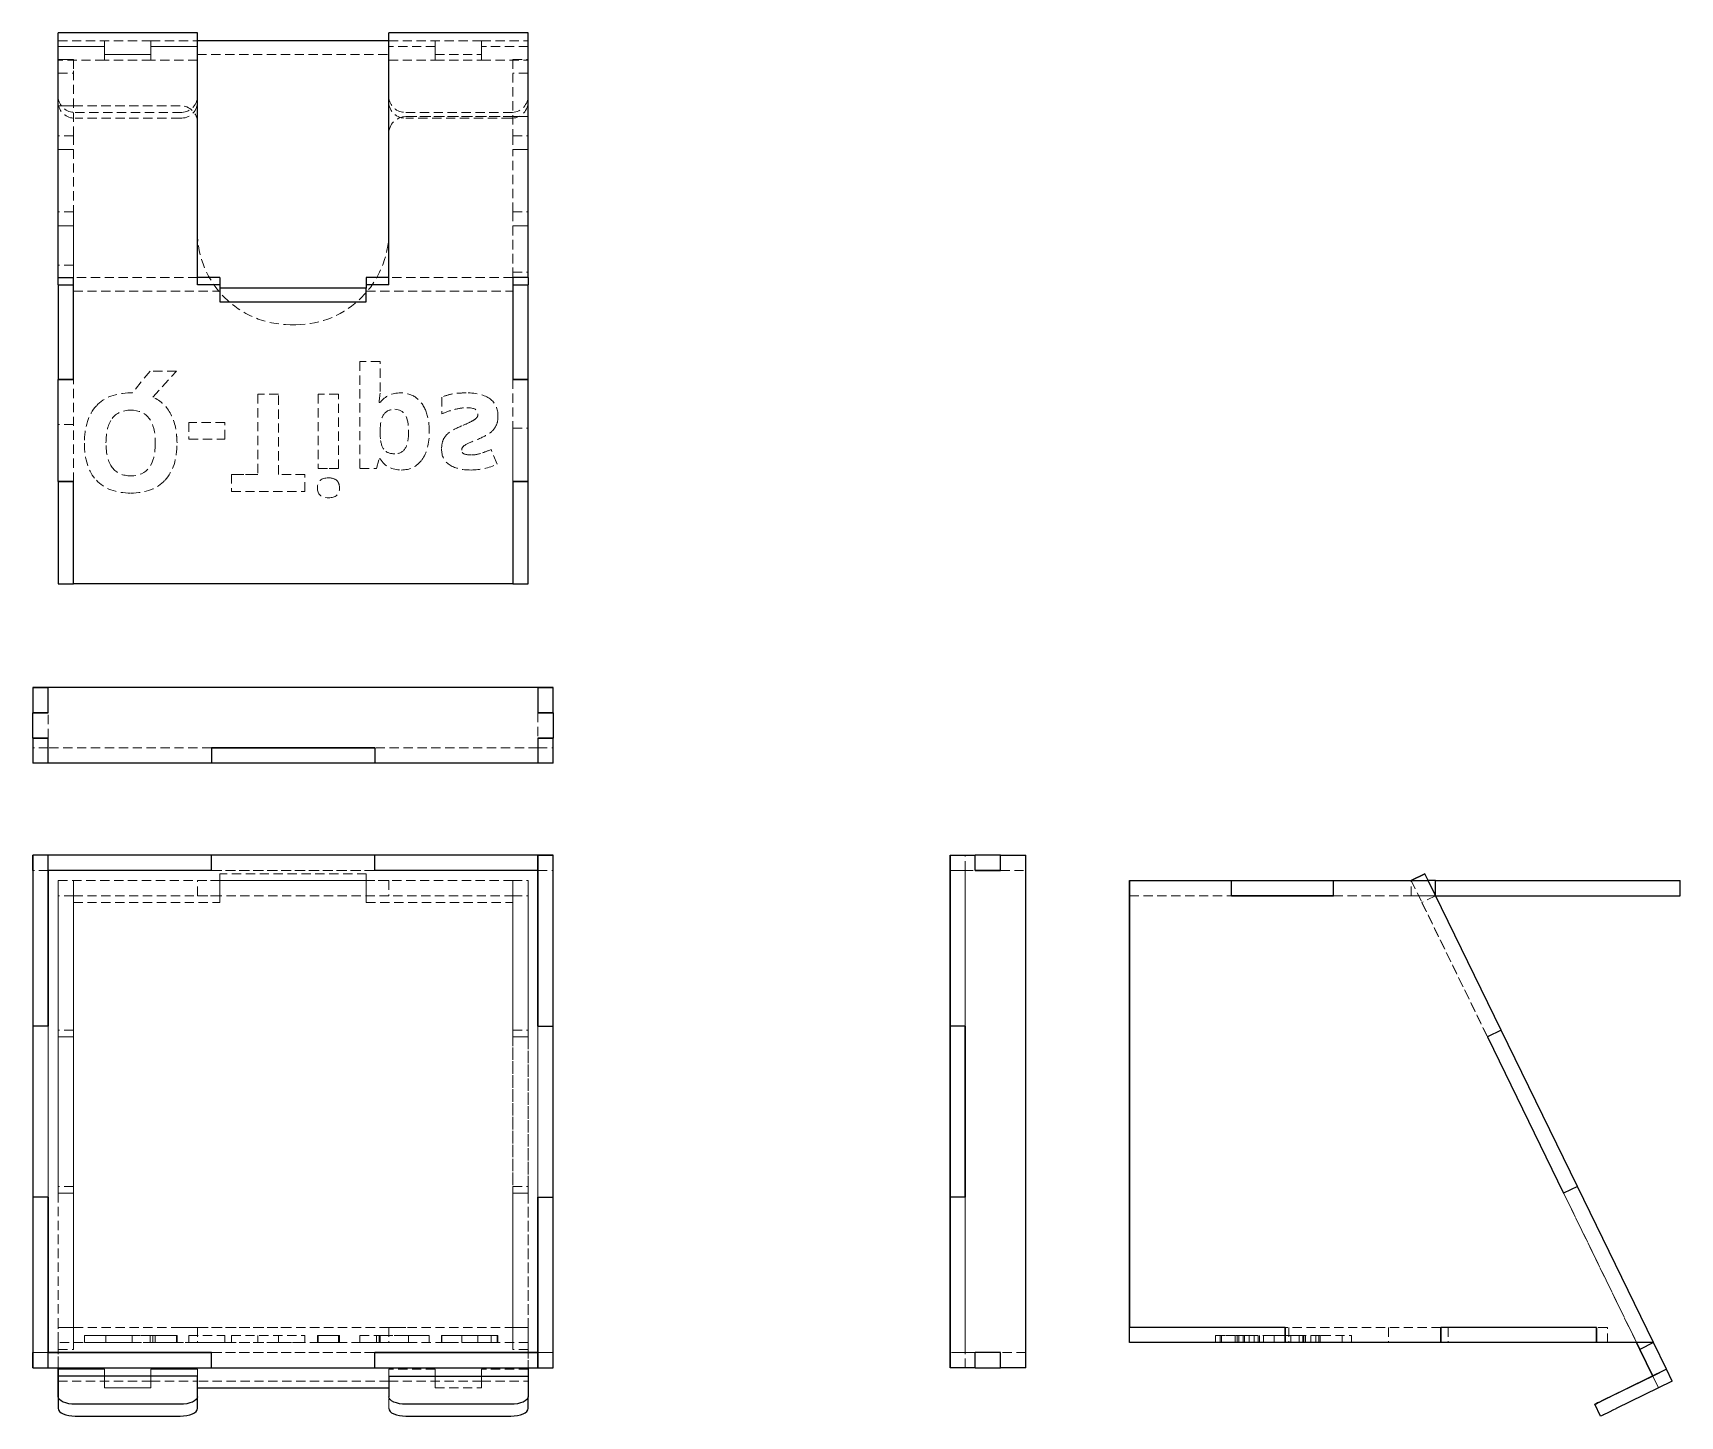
# Model space of a CAD drawing. Header units: millimetres. Extents: x 47 to 273, y 19 to 208.
import ezdxf

# ---------------------------------------------------------------- set-up
doc = ezdxf.new("R2010")
doc.units = ezdxf.units.MM
doc.linetypes.add('HIDDEN', pattern=[1.905, 1.27, -0.635])

msp = doc.modelspace()

# ---------------------------------------------------------------- linework, layer by layer
at = {"color": 7, "linetype": 'Continuous', "lineweight": 25}
for p, q in [((69.89, 208), (50.81, 208)), ((50.81, 208), (50.81, 208)), ((69.89, 208), (50.81, 208)), ((50.81, 174.52), (50.81, 208)), ((69.89, 208), (69.89, 208)), ((69.89, 173.5), (69.89, 208)), ((115.19, 208), (96.11, 208)), ((115.19, 208), (96.11, 208)), ((96.11, 208), (96.11, 208)), ((96.11, 173.5), (96.11, 208)), ((115.19, 208), (115.19, 208)), ((115.19, 174.52), (115.19, 208)), ((96.11, 206.94), (69.89, 206.94)), ((50.81, 173.5), (50.81, 174.52)), ((50.81, 174.52), (52.91, 174.52)), ((52.91, 160.54), (52.91, 174.52)), ((52.91, 173.5), (52.91, 173.81)), ((72.97, 174.52), (69.89, 174.52)), ((72.97, 174.52), (69.89, 174.52)), ((72.97, 174.52), (72.97, 173.05)), ((72.97, 174.52), (72.97, 173.5)), ((96.11, 174.52), (93.03, 174.52)), ((93.03, 174.52), (93.03, 173.05)), ((93.03, 174.52), (93.03, 173.5)), ((96.11, 174.52), (93.03, 174.52)), ((115.19, 174.52), (113.09, 174.52)), ((113.09, 174.52), (113.09, 160.54)), ((115.19, 174.52), (115.19, 173.5)), ((50.81, 173.5), (52.91, 173.5)), ((50.81, 173.5), (50.81, 160.54)), ((52.91, 160.54), (52.91, 173.5)), ((72.97, 173.5), (69.89, 173.5)), ((93.03, 173.05), (72.97, 173.05)), ((72.97, 173.05), (72.97, 171.17)), ((96.11, 173.5), (93.03, 173.5)), ((93.03, 171.17), (93.03, 173.05)), ((113.09, 173.5), (115.19, 173.5)), ((113.09, 173.5), (113.09, 160.54)), ((115.19, 160.54), (115.19, 173.5)), ((72.97, 171.17), (93.03, 171.17)), ((52.91, 160.54), (50.81, 160.54)), ((50.81, 146.56), (50.81, 160.54)), ((50.81, 160.54), (52.91, 160.54)), ((113.09, 160.54), (115.19, 160.54)), ((115.19, 160.54), (113.09, 160.54)), ((115.19, 146.56), (115.19, 160.54)), ((52.91, 146.56), (50.81, 146.56)), ((50.81, 146.56), (50.81, 132.58)), ((50.81, 146.56), (52.91, 146.56)), ((52.91, 132.58), (52.91, 146.56)), ((52.91, 132.58), (52.91, 146.56)), ((113.09, 146.56), (115.19, 146.56)), ((113.09, 146.56), (113.09, 132.58)), ((115.19, 146.56), (113.09, 146.56)), ((113.09, 146.56), (113.09, 132.58)), ((115.19, 132.58), (115.19, 146.56)), ((50.81, 132.58), (52.91, 132.58)), ((113.09, 132.58), (52.91, 132.58)), ((113.09, 132.58), (115.19, 132.58)), ((49.46, 118.36), (47.36, 118.36)), ((47.36, 118.36), (47.36, 118.36)), ((47.36, 118.36), (49.46, 118.36)), ((47.36, 118.36), (47.36, 114.9)), ((49.46, 114.9), (49.46, 118.36)), ((116.54, 118.36), (49.46, 118.36)), ((116.54, 118.36), (49.46, 118.36)), ((49.46, 114.9), (49.46, 118.36)), ((116.54, 118.36), (116.54, 114.9)), ((116.54, 118.36), (116.54, 118.36)), ((118.64, 118.36), (116.54, 118.36)), ((116.54, 118.36), (116.54, 114.9)), ((116.54, 118.36), (118.64, 118.36)), ((118.64, 114.9), (118.64, 118.36)), ((118.64, 118.36), (118.64, 118.36)), ((47.36, 111.45), (47.36, 114.9)), ((47.36, 114.9), (49.46, 114.9)), ((49.46, 114.9), (47.36, 114.9)), ((118.64, 114.9), (116.54, 114.9)), ((116.54, 114.9), (118.64, 114.9)), ((118.64, 114.9), (118.64, 111.45)), ((47.36, 111.45), (49.46, 111.45)), ((49.46, 111.45), (47.36, 111.45)), ((47.36, 111.45), (47.36, 108)), ((49.46, 108), (49.46, 111.45)), ((49.46, 108), (49.46, 111.45)), ((118.64, 111.45), (116.54, 111.45)), ((116.54, 111.45), (116.54, 108)), ((116.54, 111.45), (118.64, 111.45)), ((116.54, 111.45), (116.54, 108)), ((118.64, 108), (118.64, 111.45)), ((71.82, 110.09), (94.18, 110.09)), ((71.82, 110.09), (71.82, 108)), ((94.18, 110.09), (71.82, 110.09)), ((71.82, 110.09), (71.82, 108)), ((94.18, 110.09), (94.18, 108)), ((94.18, 110.09), (94.18, 108)), ((49.46, 108), (47.36, 108)), ((71.82, 108), (49.46, 108)), ((94.18, 108), (71.82, 108)), ((116.54, 108), (94.18, 108)), ((118.64, 108), (116.54, 108)), ((47.36, 93.31), (47.36, 95.4)), ((47.36, 95.4), (47.36, 95.4)), ((47.36, 95.4), (47.36, 72)), ((49.46, 95.4), (47.36, 95.4)), ((49.46, 95.4), (47.36, 95.4)), ((49.46, 93.31), (49.46, 95.4)), ((71.82, 95.4), (49.46, 95.4)), ((71.82, 95.4), (49.46, 95.4)), ((49.46, 72), (49.46, 95.4)), ((71.82, 93.31), (71.82, 95.4)), ((71.82, 93.31), (71.82, 95.4)), ((94.18, 95.4), (71.82, 95.4)), ((94.18, 95.4), (71.82, 95.4)), ((116.54, 95.4), (94.18, 95.4)), ((116.54, 95.4), (94.18, 95.4)), ((94.18, 93.31), (94.18, 95.4)), ((94.18, 93.31), (94.18, 95.4)), ((116.54, 93.31), (116.54, 95.4)), ((118.64, 95.4), (116.54, 95.4)), ((116.54, 95.4), (118.64, 95.4)), ((116.54, 95.4), (116.54, 72)), ((118.64, 95.4), (118.64, 95.4)), ((118.64, 72), (118.64, 95.4)), ((173, 72), (173, 95.4)), ((173, 95.4), (176.45, 95.4)), ((173, 95.4), (173, 72)), ((173, 95.4), (173, 95.4)), ((176.45, 93.31), (176.45, 95.4)), ((179.9, 95.4), (176.45, 95.4)), ((176.45, 93.31), (176.45, 95.4)), ((179.9, 93.31), (179.9, 95.4)), ((179.9, 93.31), (179.9, 95.4)), ((179.9, 95.4), (183.36, 95.4)), ((183.36, 25.19), (183.36, 95.4)), ((47.36, 93.31), (47.36, 72)), ((71.82, 93.31), (49.46, 93.31)), ((49.46, 93.31), (49.46, 72)), ((71.82, 93.31), (49.46, 93.31)), ((116.54, 93.31), (94.18, 93.31)), ((116.54, 93.31), (94.18, 93.31)), ((116.54, 72), (116.54, 93.31)), ((176.45, 93.31), (179.9, 93.31)), ((179.9, 93.31), (176.45, 93.31)), ((236.17, 91.95), (238.05, 92.87)), ((238.05, 92.87), (236.17, 91.95)), ((238.5, 91.94), (238.05, 92.87)), ((238.05, 92.87), (238.05, 92.87)), ((197.58, 30.74), (197.58, 91.94)), ((197.58, 91.94), (211.56, 91.94)), ((197.58, 91.94), (197.58, 30.74)), ((197.58, 91.94), (197.58, 91.94)), ((211.56, 89.85), (211.56, 91.94)), ((211.56, 89.85), (211.56, 91.94)), ((211.56, 91.94), (225.54, 91.94)), ((225.54, 89.85), (225.54, 91.94)), ((225.54, 91.94), (238.5, 91.94)), ((225.54, 89.85), (225.54, 91.94)), ((236.17, 91.95), (236.17, 91.94)), ((236.17, 91.95), (236.17, 91.95)), ((236.17, 91.95), (236.17, 91.94)), ((248.49, 71.46), (238.5, 91.94)), ((239.52, 91.94), (238.5, 91.94)), ((239.52, 89.85), (239.52, 91.94)), ((239.52, 91.94), (273, 91.94)), ((239.52, 89.85), (239.52, 91.94)), ((239.52, 91.94), (239.52, 91.94)), ((273, 89.85), (273, 91.94)), ((225.54, 89.85), (211.56, 89.85)), ((211.56, 89.85), (225.54, 89.85)), ((239.52, 89.85), (273, 89.85)), ((49.46, 72), (47.36, 72)), ((47.36, 72), (47.36, 48.59)), ((49.46, 72), (47.36, 72)), ((47.36, 72), (47.36, 48.59)), ((116.54, 72), (118.64, 72)), ((116.54, 72), (118.64, 72)), ((118.64, 48.59), (118.64, 72)), ((175.09, 72), (173, 72)), ((173, 48.59), (173, 72)), ((175.09, 72), (173, 72)), ((173, 72), (173, 48.59)), ((175.09, 72), (175.09, 48.59)), ((175.09, 48.59), (175.09, 72)), ((248.49, 71.46), (246.61, 70.54)), ((248.49, 71.46), (246.61, 70.54)), ((246.61, 70.54), (257.05, 49.13)), ((246.61, 70.54), (257.05, 49.13)), ((258.93, 50.05), (248.49, 71.46)), ((258.93, 50.05), (257.05, 49.13)), ((258.93, 50.05), (257.05, 49.13)), ((269.37, 28.65), (258.93, 50.05)), ((47.36, 48.59), (47.36, 25.19)), ((47.36, 48.59), (47.36, 27.28)), ((49.46, 48.59), (47.36, 48.59)), ((49.46, 48.59), (47.36, 48.59)), ((49.46, 25.19), (49.46, 48.59)), ((49.46, 48.59), (49.46, 27.28)), ((116.54, 48.59), (116.54, 25.19)), ((116.54, 48.59), (118.64, 48.59)), ((116.54, 48.59), (118.64, 48.59)), ((116.54, 27.28), (116.54, 48.59)), ((118.64, 25.19), (118.64, 48.59)), ((173, 25.19), (173, 48.59)), ((175.09, 48.59), (173, 48.59)), ((173, 48.59), (173, 25.19)), ((175.09, 48.59), (173, 48.59)), ((197.58, 28.65), (197.58, 30.74)), ((218.9, 30.74), (197.58, 30.74)), ((197.58, 28.65), (197.58, 30.74)), ((218.9, 30.74), (197.58, 30.74)), ((218.9, 30.74), (218.9, 28.65)), ((218.9, 28.65), (218.9, 30.74)), ((240.22, 30.74), (240.22, 28.65)), ((261.54, 30.74), (240.22, 30.74)), ((261.54, 30.74), (240.22, 30.74)), ((240.22, 28.65), (240.22, 30.74)), ((261.54, 30.74), (261.54, 28.65)), ((261.54, 28.65), (261.54, 30.74)), ((47.36, 25.19), (47.36, 27.28)), ((49.46, 25.19), (49.46, 27.28)), ((49.46, 27.28), (71.82, 27.28)), ((71.82, 27.28), (49.46, 27.28)), ((71.82, 25.19), (71.82, 27.28)), ((71.82, 25.19), (71.82, 27.28)), ((94.18, 27.28), (116.54, 27.28)), ((94.18, 25.19), (94.18, 27.28)), ((116.54, 27.28), (94.18, 27.28)), ((94.18, 25.19), (94.18, 27.28)), ((116.54, 25.19), (116.54, 27.28)), ((176.45, 25.19), (176.45, 27.28)), ((179.9, 27.28), (176.45, 27.28)), ((179.9, 27.28), (176.45, 27.28)), ((176.45, 25.19), (176.45, 27.28)), ((179.9, 25.19), (179.9, 27.28)), ((179.9, 25.19), (179.9, 27.28)), ((218.9, 28.65), (197.58, 28.65)), ((197.58, 28.65), (197.58, 28.65)), ((240.22, 28.65), (218.9, 28.65)), ((261.54, 28.65), (240.22, 28.65)), ((269.37, 28.65), (261.54, 28.65)), ((267.04, 28.65), (267.49, 27.73)), ((267.49, 27.73), (267.04, 28.65)), ((269.37, 28.65), (267.49, 27.73)), ((269.37, 28.65), (267.49, 27.73)), ((267.49, 27.73), (267.49, 27.73)), ((267.49, 27.73), (269.27, 24.08)), ((269.27, 24.08), (267.49, 27.73)), ((267.49, 27.73), (267.49, 27.73)), ((271.15, 25), (269.37, 28.65)), ((47.36, 25.19), (47.36, 25.19)), ((47.36, 25.19), (49.46, 25.19)), ((49.46, 25.19), (71.82, 25.19)), ((50.81, 24.08), (50.81, 25.19)), ((50.81, 25.19), (50.81, 25)), ((50.81, 25), (50.81, 24.08)), ((71.82, 25.19), (94.18, 25.19)), ((94.18, 25.19), (116.54, 25.19)), ((115.19, 25.19), (115.19, 24.08)), ((116.54, 25.19), (118.64, 25.19)), ((176.45, 25.19), (173, 25.19)), ((173, 25.19), (173, 25.19)), ((176.45, 25.19), (179.9, 25.19)), ((183.36, 25.19), (179.9, 25.19)), ((271.15, 25), (263.44, 21.24)), ((271.15, 25), (269.27, 24.08)), ((271.94, 23.39), (271.15, 25)), ((50.81, 21.24), (50.81, 24.08)), ((50.81, 24.08), (50.81, 23.39)), ((57.17, 24.08), (50.81, 24.08)), ((50.81, 23.39), (50.81, 19.63)), ((63.53, 24.08), (57.17, 24.08)), ((69.89, 24.08), (63.53, 24.08)), ((69.89, 21.24), (69.89, 24.08)), ((96.11, 24.08), (96.11, 21.24)), ((96.11, 24.08), (102.47, 24.08)), ((102.47, 24.08), (108.83, 24.08)), ((108.83, 24.08), (115.19, 24.08)), ((115.19, 24.08), (115.19, 21.24)), ((269.27, 24.08), (263.44, 21.24)), ((271.94, 23.39), (264.23, 19.63)), ((69.89, 22.47), (96.11, 22.47)), ((69.89, 19.63), (69.89, 21.24)), ((115.19, 19.63), (115.19, 21.24)), ((67.55, 20.22), (53.16, 20.22)), ((53.16, 18.6), (67.55, 18.6)), ((112.84, 20.22), (98.45, 20.22)), ((98.45, 18.6), (112.84, 18.6)), ((261.34, 20.22), (261.34, 20.22)), ((261.34, 20.22), (261.34, 20.22)), ((262.12, 18.6), (261.34, 20.22)), ((262.12, 18.6), (262.12, 18.6)), ((262.12, 18.6), (262.12, 18.6))]:
    msp.add_line(p, q, dxfattribs=at)
at = {"color": 7, "linetype": 'HIDDEN', "lineweight": 18}
for p, q in [((50.81, 206.94), (57.17, 206.94)), ((57.17, 206.15), (50.81, 206.15)), ((50.81, 204.37), (50.81, 206.15)), ((50.81, 206.15), (57.17, 206.15)), ((50.81, 206.15), (50.81, 204.27)), ((57.17, 206.15), (57.17, 206.94)), ((57.17, 206.94), (57.17, 206.15)), ((57.17, 206.15), (57.17, 206.94)), ((63.53, 206.94), (57.17, 206.94)), ((57.17, 206.94), (57.17, 206.15)), ((57.17, 206.15), (57.17, 204.27)), ((57.17, 206.15), (57.17, 204.27)), ((63.53, 206.94), (69.89, 206.94)), ((63.53, 206.15), (63.53, 206.94)), ((63.53, 206.94), (63.53, 206.15)), ((63.53, 206.15), (63.53, 206.94)), ((63.53, 206.94), (63.53, 206.15)), ((69.89, 206.15), (63.53, 206.15)), ((63.53, 206.15), (63.53, 204.27)), ((63.53, 206.15), (69.89, 206.15)), ((63.53, 206.15), (63.53, 204.27)), ((96.11, 206.94), (102.47, 206.94)), ((102.47, 206.15), (96.11, 206.15)), ((102.47, 206.15), (96.11, 206.15)), ((102.47, 206.94), (102.47, 206.15)), ((102.47, 206.94), (102.47, 206.15)), ((102.47, 206.94), (102.47, 206.15)), ((108.83, 206.94), (102.47, 206.94)), ((102.47, 206.94), (102.47, 206.15)), ((102.47, 206.15), (102.47, 204.27)), ((102.47, 206.15), (102.47, 204.27)), ((108.83, 206.94), (108.83, 206.15)), ((108.83, 206.94), (115.19, 206.94)), ((108.83, 206.94), (108.83, 205.05)), ((108.83, 206.94), (108.83, 206.15)), ((108.83, 206.94), (108.83, 206.15)), ((115.19, 206.15), (108.83, 206.15)), ((108.83, 206.15), (108.83, 204.27)), ((115.19, 206.15), (108.83, 206.15)), ((108.83, 206.15), (108.83, 204.27)), ((115.19, 206.94), (115.19, 206.15)), ((115.19, 206.94), (115.19, 206.15)), ((115.19, 206.15), (115.19, 204.37)), ((115.19, 206.15), (115.19, 204.37)), ((115.19, 206.15), (115.19, 204.37)), ((52.91, 204.37), (50.81, 204.37)), ((50.81, 204.37), (52.91, 204.37)), ((50.81, 193.93), (50.81, 204.37)), ((50.81, 204.27), (50.81, 202.49)), ((57.17, 204.27), (50.81, 204.27)), ((52.91, 193.93), (52.91, 204.37)), ((52.91, 204.37), (52.91, 202.49)), ((52.91, 193.93), (52.91, 204.37)), ((63.53, 205.05), (57.17, 205.05)), ((57.17, 204.27), (57.17, 205.05)), ((57.17, 205.05), (57.17, 204.27)), ((57.17, 205.05), (63.53, 205.05)), ((63.53, 204.27), (57.17, 204.27)), ((63.53, 204.27), (63.53, 205.05)), ((63.53, 205.05), (63.53, 204.27)), ((69.89, 204.27), (63.53, 204.27)), ((69.89, 205.05), (96.11, 205.05)), ((96.11, 204.27), (102.47, 204.27)), ((102.47, 205.05), (108.83, 205.05)), ((102.47, 205.05), (102.47, 204.27)), ((102.47, 204.27), (102.47, 205.05)), ((102.47, 205.05), (108.83, 205.05)), ((102.47, 204.27), (108.83, 204.27)), ((108.83, 205.05), (108.83, 204.27)), ((108.83, 204.27), (108.83, 205.05)), ((108.83, 204.27), (115.19, 204.27)), ((113.09, 204.37), (115.19, 204.37)), ((113.09, 204.37), (113.09, 193.93)), ((113.09, 204.37), (113.09, 202.49)), ((113.09, 204.37), (115.19, 204.37)), ((113.09, 204.37), (113.09, 193.93)), ((115.19, 204.37), (115.19, 202.49)), ((115.19, 204.37), (115.19, 193.93)), ((115.19, 204.37), (115.19, 196.54)), ((115.19, 202.49), (115.19, 204.27)), ((50.81, 202.49), (52.91, 202.49)), ((115.19, 202.49), (113.09, 202.49)), ((50.81, 198.04), (50.81, 198.04)), ((52.91, 198.04), (50.81, 198.04)), ((67.55, 198.04), (50.81, 198.04)), ((50.81, 198.04), (50.81, 198.04)), ((52.91, 198.04), (52.91, 198.04)), ((52.91, 198.04), (67.55, 198.04)), ((53.16, 197.12), (67.55, 197.12)), ((67.55, 196.34), (53.16, 196.34)), ((98.45, 197.12), (112.84, 197.12)), ((115.19, 196.54), (98.45, 196.54)), ((98.45, 196.54), (113.09, 196.54)), ((112.84, 196.34), (98.45, 196.34)), ((113.09, 196.54), (115.19, 196.54)), ((113.09, 196.54), (113.09, 196.54)), ((115.19, 196.54), (115.19, 196.54)), ((115.19, 196.54), (115.19, 193.93)), ((115.19, 196.54), (115.19, 196.54)), ((69.89, 195.7), (69.89, 195.7)), ((96.11, 194.19), (96.11, 194.19)), ((50.81, 183.49), (50.81, 193.93)), ((52.91, 193.93), (50.81, 193.93)), ((52.91, 193.93), (50.81, 193.93)), ((50.81, 193.93), (50.81, 192.05)), ((50.81, 192.05), (50.81, 193.93)), ((50.81, 192.05), (52.91, 192.05)), ((52.91, 192.05), (50.81, 192.05)), ((50.81, 192.05), (50.81, 181.61)), ((52.91, 193.93), (52.91, 192.05)), ((52.91, 193.93), (52.91, 192.05)), ((52.91, 192.05), (52.91, 183.49)), ((113.09, 193.93), (115.19, 193.93)), ((113.09, 193.93), (113.09, 192.05)), ((113.09, 193.93), (115.19, 193.93)), ((113.09, 193.93), (113.09, 192.05)), ((115.19, 192.05), (113.09, 192.05)), ((113.09, 192.05), (115.19, 192.05)), ((113.09, 183.49), (113.09, 192.05)), ((115.19, 193.93), (115.19, 183.49)), ((115.19, 193.93), (115.19, 192.05)), ((115.19, 193.93), (115.19, 175.22)), ((115.19, 193.93), (115.19, 192.05)), ((115.19, 183.49), (115.19, 192.05)), ((115.19, 192.05), (115.19, 183.49)), ((52.91, 183.49), (50.81, 183.49)), ((50.81, 183.49), (50.81, 181.61)), ((52.91, 183.49), (50.81, 183.49)), ((50.81, 174.52), (50.81, 183.49)), ((52.91, 174.52), (52.91, 183.49)), ((52.91, 183.49), (52.91, 181.61)), ((52.91, 173.81), (52.91, 183.49)), ((52.91, 183.49), (52.91, 181.61)), ((113.09, 183.49), (115.19, 183.49)), ((113.09, 183.49), (113.09, 174.52)), ((113.09, 183.49), (113.09, 181.61)), ((113.09, 183.49), (115.19, 183.49)), ((113.09, 183.49), (113.09, 173.5)), ((115.19, 181.61), (115.19, 183.49)), ((115.19, 183.49), (115.19, 181.61)), ((115.19, 183.49), (115.19, 174.52)), ((115.19, 183.49), (115.19, 181.61)), ((50.81, 181.61), (52.91, 181.61)), ((52.91, 181.61), (50.81, 181.61)), ((50.81, 176.22), (50.81, 181.61)), ((52.91, 181.61), (52.91, 176.22)), ((69.89, 180.77), (69.89, 180.77)), ((96.11, 180.77), (96.11, 180.77)), ((113.09, 172.64), (113.09, 181.61)), ((115.19, 181.61), (113.09, 181.61)), ((113.09, 181.61), (115.19, 181.61)), ((115.19, 181.61), (115.19, 175.22)), ((52.91, 176.22), (50.81, 176.22)), ((50.81, 176.22), (50.81, 176.22)), ((52.91, 176.22), (50.81, 176.22)), ((50.81, 176.22), (50.81, 176.22)), ((52.91, 176.22), (52.91, 176.22)), ((52.91, 174.52), (52.91, 176.22)), ((52.91, 176.22), (52.91, 176.22)), ((50.81, 173.5), (50.81, 174.52)), ((50.81, 174.52), (50.81, 174.52)), ((52.91, 174.52), (50.81, 174.52)), ((69.89, 174.52), (52.91, 174.52)), ((52.91, 174.52), (52.91, 172.64)), ((52.91, 174.52), (52.91, 174.52)), ((113.09, 174.52), (96.11, 174.52)), ((113.09, 175.22), (115.19, 175.22)), ((113.09, 175.22), (113.09, 175.22)), ((113.09, 175.22), (115.19, 175.22)), ((113.09, 175.22), (113.09, 175.22)), ((113.09, 174.52), (113.09, 172.64)), ((113.09, 174.52), (113.09, 174.52)), ((113.09, 174.52), (115.19, 174.52)), ((115.19, 175.22), (115.19, 175.22)), ((115.19, 175.22), (115.19, 175.22)), ((115.19, 175.22), (115.19, 160.54)), ((115.19, 174.52), (115.19, 174.52)), ((52.91, 172.64), (72.97, 172.64)), ((93.03, 172.64), (113.09, 172.64)), ((72.97, 171.17), (93.03, 171.17)), ((72.97, 171.17), (93.03, 171.17)), ((72.97, 171.17), (72.97, 171.17)), ((93.03, 171.17), (93.03, 171.17)), ((83.39, 168.04), (82.61, 168.04)), ((82.61, 168.04), (83.39, 168.04)), ((92.15, 163.01), (92.15, 148.34)), ((92.15, 163.01), (92.15, 163.01)), ((94.93, 163.01), (92.15, 163.01)), ((94.93, 163.01), (94.93, 163.01)), ((94.93, 158.88), (94.93, 163.01)), ((50.81, 160.54), (50.81, 160.54)), ((50.81, 146.56), (50.81, 160.54)), ((50.81, 160.54), (50.81, 160.54)), ((52.91, 160.54), (52.91, 160.54)), ((52.91, 146.56), (52.91, 160.54)), ((52.91, 160.54), (52.91, 160.54)), ((63.4, 161.7), (60.96, 158.71)), ((67.02, 161.7), (63.4, 161.7)), ((63.4, 161.7), (63.4, 161.7)), ((63.81, 158.12), (67.02, 161.7)), ((67.02, 161.7), (67.02, 161.7)), ((113.09, 160.54), (113.09, 153.9)), ((113.09, 160.54), (113.09, 160.54)), ((113.09, 160.54), (115.19, 160.54)), ((113.09, 160.54), (113.09, 146.56)), ((113.09, 160.54), (113.09, 160.54)), ((115.19, 160.54), (115.19, 160.54)), ((115.19, 160.54), (115.19, 160.54)), ((60.96, 158.71), (60.75, 158.71)), ((60.96, 158.71), (60.96, 158.71)), ((63.81, 158.12), (63.81, 158.12)), ((81, 158.53), (78.18, 158.53)), ((78.18, 158.53), (78.18, 158.53)), ((78.18, 158.53), (78.18, 147.55)), ((81, 147.55), (81, 158.53)), ((81, 158.53), (81, 158.53)), ((86.45, 158.53), (86.45, 158.53)), ((86.45, 158.53), (86.45, 148.34)), ((89.23, 158.53), (86.45, 158.53)), ((89.23, 158.53), (89.23, 158.53)), ((89.23, 148.34), (89.23, 158.53)), ((94.93, 158.88), (94.93, 158.88)), ((103.36, 158.12), (103.36, 158.12)), ((103.36, 158.12), (103.36, 155.82)), ((94.78, 157.41), (94.78, 157.41)), ((94.93, 157.41), (94.78, 157.41)), ((94.93, 157.41), (94.93, 157.41)), ((103.36, 155.82), (103.36, 155.82)), ((108.32, 155.8), (108.32, 155.8)), ((50.81, 154.4), (50.81, 154.4)), ((52.91, 154.4), (50.81, 154.4)), ((50.81, 132.58), (50.81, 154.4)), ((52.91, 154.4), (50.81, 154.4)), ((50.81, 154.4), (50.81, 154.4)), ((52.91, 154.4), (52.91, 154.4)), ((52.91, 154.4), (52.91, 154.4)), ((73.63, 154.66), (68.74, 154.66)), ((68.74, 154.66), (68.74, 154.66)), ((68.74, 154.66), (68.74, 152.39)), ((73.63, 154.66), (73.63, 154.66)), ((73.63, 152.39), (73.63, 154.66)), ((101.63, 154.2), (101.66, 153.82)), ((101.63, 153.83), (101.66, 153.42)), ((111.07, 155.5), (111.07, 155.5)), ((113.09, 153.9), (115.19, 153.9)), ((113.09, 153.9), (113.09, 153.9)), ((113.09, 153.9), (113.09, 153.9)), ((113.09, 153.9), (115.19, 153.9)), ((113.09, 146.56), (113.09, 153.9)), ((113.09, 153.9), (115.19, 153.9)), ((115.19, 153.9), (115.19, 153.9)), ((115.19, 153.9), (115.19, 146.56)), ((115.19, 153.9), (115.19, 153.9)), ((64.08, 150.79), (64.12, 151.3)), ((67.04, 152.98), (67.08, 152.42)), ((68.74, 152.39), (68.74, 152.39)), ((68.74, 152.39), (73.63, 152.39)), ((73.63, 152.39), (73.63, 152.39)), ((94.93, 153.1), (94.93, 153.4)), ((94.93, 153.1), (94.93, 153.1)), ((94.96, 152.42), (94.94, 152.78)), ((94.94, 152.78), (94.96, 152.42)), ((98.8, 153), (98.83, 153.38)), ((98.8, 152.67), (98.82, 153.01)), ((103.36, 151.37), (103.34, 151.19)), ((103.34, 151.19), (103.36, 151.37)), ((94.41, 148.34), (94.8, 149.66)), ((94.8, 149.66), (94.8, 149.66)), ((94.8, 149.66), (94.93, 149.66)), ((94.93, 149.66), (94.93, 149.66)), ((103.34, 150.99), (103.34, 150.99)), ((106.1, 150.87), (106.1, 150.87)), ((110.96, 148.95), (110.12, 150.95)), ((110.12, 150.95), (110.12, 150.95)), ((110.96, 148.95), (110.96, 148.95)), ((78.18, 147.55), (74.56, 147.55)), ((74.56, 147.55), (74.56, 147.55)), ((74.56, 147.55), (74.56, 145.2)), ((74.56, 147.55), (78.18, 147.55)), ((81, 147.55), (81, 147.55)), ((84.62, 147.55), (81, 147.55)), ((84.62, 147.55), (84.62, 147.55)), ((84.62, 145.2), (84.62, 147.55)), ((89.23, 148.34), (86.45, 148.34)), ((86.45, 148.34), (89.23, 148.34)), ((89.23, 148.34), (89.23, 148.34)), ((92.15, 148.34), (92.15, 148.34)), ((92.15, 148.34), (94.41, 148.34)), ((94.41, 148.34), (94.41, 148.34)), ((52.91, 146.56), (50.81, 146.56)), ((50.81, 146.56), (50.81, 146.56)), ((50.81, 146.56), (50.81, 146.56)), ((52.91, 146.56), (52.91, 146.56)), ((52.91, 146.56), (52.91, 146.56)), ((74.56, 145.2), (74.56, 145.2)), ((74.56, 145.2), (84.62, 145.2)), ((84.62, 145.2), (84.62, 145.2)), ((86.33, 145.71), (86.33, 145.71)), ((89.36, 145.71), (89.36, 145.71)), ((113.09, 146.56), (113.09, 146.56)), ((113.09, 146.56), (113.09, 146.56)), ((115.19, 146.56), (115.19, 132.58)), ((115.19, 146.56), (115.19, 146.56)), ((115.19, 146.56), (115.19, 132.58)), ((115.19, 146.56), (115.19, 146.56)), ((50.81, 132.58), (50.81, 132.58)), ((52.91, 132.58), (50.81, 132.58)), ((50.81, 132.58), (50.81, 132.58)), ((52.91, 132.58), (52.91, 132.58)), ((52.91, 132.58), (52.91, 132.58)), ((52.91, 132.58), (113.09, 132.58)), ((113.09, 132.58), (113.09, 132.58)), ((113.09, 132.58), (115.19, 132.58)), ((113.09, 132.58), (113.09, 132.58)), ((115.19, 132.58), (115.19, 132.58)), ((115.19, 132.58), (115.19, 132.58)), ((49.46, 118.36), (49.46, 118.36)), ((49.46, 118.36), (49.46, 114.9)), ((49.46, 118.36), (49.46, 118.36)), ((49.46, 118.36), (49.46, 118.36)), ((49.46, 118.36), (49.46, 114.9)), ((116.54, 118.36), (116.54, 118.36)), ((116.54, 118.36), (116.54, 118.36)), ((116.54, 114.9), (116.54, 118.36)), ((47.36, 114.9), (47.36, 114.9)), ((47.36, 114.9), (47.36, 114.9)), ((47.36, 114.9), (47.36, 114.9)), ((49.46, 114.9), (47.36, 114.9)), ((47.36, 111.45), (47.36, 114.9)), ((47.36, 114.9), (47.36, 114.9)), ((49.46, 114.9), (49.46, 114.9)), ((49.46, 114.9), (49.46, 114.9)), ((49.46, 114.9), (49.46, 114.9)), ((49.46, 111.45), (49.46, 114.9)), ((49.46, 111.45), (49.46, 114.9)), ((49.46, 114.9), (49.46, 114.9)), ((116.54, 114.9), (116.54, 114.9)), ((116.54, 114.9), (116.54, 114.9)), ((116.54, 114.9), (116.54, 114.9)), ((116.54, 114.9), (116.54, 111.45)), ((116.54, 114.9), (116.54, 114.9)), ((116.54, 114.9), (116.54, 111.45)), ((118.64, 114.9), (118.64, 114.9)), ((118.64, 114.9), (118.64, 114.9)), ((118.64, 114.9), (118.64, 114.9)), ((118.64, 114.9), (118.64, 111.45)), ((118.64, 114.9), (118.64, 114.9)), ((47.36, 111.45), (47.36, 111.45)), ((47.36, 111.45), (47.36, 111.45)), ((47.36, 111.45), (47.36, 111.45)), ((47.36, 111.45), (47.36, 111.45)), ((49.46, 111.45), (49.46, 111.45)), ((49.46, 111.45), (49.46, 111.45)), ((49.46, 111.45), (49.46, 111.45)), ((49.46, 111.45), (49.46, 111.45)), ((49.46, 111.45), (49.46, 108)), ((116.54, 111.45), (116.54, 111.45)), ((116.54, 108), (116.54, 111.45)), ((116.54, 111.45), (116.54, 111.45)), ((116.54, 111.45), (118.64, 111.45)), ((116.54, 111.45), (116.54, 111.45)), ((116.54, 111.45), (116.54, 111.45)), ((116.54, 108), (116.54, 111.45)), ((118.64, 111.45), (118.64, 111.45)), ((118.64, 111.45), (118.64, 111.45)), ((118.64, 111.45), (118.64, 111.45)), ((118.64, 111.45), (118.64, 111.45)), ((47.36, 110.09), (47.36, 110.09)), ((49.46, 110.09), (47.36, 110.09)), ((49.46, 110.09), (47.36, 110.09)), ((47.36, 110.09), (47.36, 110.09)), ((49.46, 110.09), (49.46, 110.09)), ((71.82, 110.09), (49.46, 110.09)), ((49.46, 110.09), (49.46, 110.09)), ((49.46, 110.09), (49.46, 110.09)), ((71.82, 110.09), (49.46, 110.09)), ((71.82, 110.09), (71.82, 110.09)), ((71.82, 110.09), (71.82, 110.09)), ((71.82, 110.09), (71.82, 110.09)), ((71.82, 110.09), (71.82, 110.09)), ((94.18, 110.09), (94.18, 110.09)), ((94.18, 110.09), (94.18, 110.09)), ((94.18, 110.09), (94.18, 110.09)), ((116.54, 110.09), (94.18, 110.09)), ((116.54, 110.09), (94.18, 110.09)), ((94.18, 110.09), (94.18, 110.09)), ((116.54, 110.09), (116.54, 110.09)), ((116.54, 110.09), (118.64, 110.09)), ((116.54, 110.09), (116.54, 110.09)), ((116.54, 110.09), (118.64, 110.09)), ((116.54, 110.09), (116.54, 110.09)), ((118.64, 110.09), (118.64, 110.09)), ((118.64, 110.09), (118.64, 110.09)), ((47.36, 108), (47.36, 108)), ((49.46, 108), (47.36, 108)), ((47.36, 108), (47.36, 108)), ((47.36, 108), (47.36, 108)), ((49.46, 108), (49.46, 108)), ((71.82, 108), (49.46, 108)), ((49.46, 108), (49.46, 108)), ((49.46, 108), (49.46, 108)), ((49.46, 108), (49.46, 108)), ((71.82, 108), (49.46, 108)), ((49.46, 108), (49.46, 108)), ((49.46, 108), (49.46, 108)), ((71.82, 108), (49.46, 108)), ((71.82, 108), (71.82, 108)), ((71.82, 108), (71.82, 108)), ((71.82, 108), (71.82, 108)), ((71.82, 108), (71.82, 108)), ((71.82, 108), (94.18, 108)), ((94.18, 108), (94.18, 108)), ((116.54, 108), (94.18, 108)), ((94.18, 108), (94.18, 108)), ((94.18, 108), (94.18, 108)), ((116.54, 108), (94.18, 108)), ((116.54, 108), (94.18, 108)), ((94.18, 108), (94.18, 108)), ((116.54, 108), (116.54, 108)), ((116.54, 108), (116.54, 108)), ((116.54, 108), (116.54, 108)), ((116.54, 108), (118.64, 108)), ((116.54, 108), (116.54, 108)), ((116.54, 108), (116.54, 108)), ((116.54, 108), (116.54, 108)), ((118.64, 108), (118.64, 108)), ((118.64, 108), (118.64, 108)), ((118.64, 108), (118.64, 108)), ((47.36, 95.4), (47.36, 95.4)), ((47.36, 95.4), (47.36, 95.4)), ((49.46, 95.4), (49.46, 95.4)), ((49.46, 95.4), (49.46, 95.4)), ((49.46, 93.31), (49.46, 95.4)), ((49.46, 95.4), (49.46, 95.4)), ((49.46, 95.4), (49.46, 95.4)), ((71.82, 95.4), (71.82, 95.4)), ((71.82, 95.4), (71.82, 95.4)), ((94.18, 95.4), (94.18, 95.4)), ((94.18, 95.4), (94.18, 95.4)), ((116.54, 95.4), (116.54, 95.4)), ((116.54, 95.4), (116.54, 95.4)), ((116.54, 95.4), (116.54, 95.4)), ((116.54, 95.4), (116.54, 95.4)), ((116.54, 93.31), (116.54, 95.4)), ((118.64, 95.4), (118.64, 95.4)), ((118.64, 93.31), (118.64, 95.4)), ((118.64, 95.4), (118.64, 95.4)), ((118.64, 72), (118.64, 95.4)), ((173, 93.31), (173, 95.4)), ((173, 95.4), (173, 95.4)), ((173, 95.4), (173, 95.4)), ((173, 95.4), (173, 95.4)), ((173, 95.4), (173, 95.4)), ((175.09, 93.31), (175.09, 95.4)), ((175.09, 95.4), (175.09, 95.4)), ((175.09, 95.4), (175.09, 95.4)), ((175.09, 93.31), (175.09, 95.4)), ((176.45, 93.31), (176.45, 95.4)), ((176.45, 95.4), (176.45, 95.4)), ((176.45, 95.4), (176.45, 95.4)), ((176.45, 95.4), (176.45, 95.4)), ((176.45, 95.4), (176.45, 95.4)), ((179.9, 95.4), (179.9, 95.4)), ((179.9, 95.4), (179.9, 95.4)), ((179.9, 95.4), (179.9, 95.4)), ((179.9, 93.31), (179.9, 95.4)), ((179.9, 95.4), (179.9, 95.4)), ((183.36, 95.4), (183.36, 95.4)), ((183.36, 95.4), (183.36, 95.4)), ((183.36, 25.19), (183.36, 95.4)), ((183.36, 95.4), (183.36, 95.4)), ((47.36, 93.31), (47.36, 93.31)), ((49.46, 93.31), (47.36, 93.31)), ((47.36, 93.31), (47.36, 93.31)), ((49.46, 93.31), (47.36, 93.31)), ((49.46, 93.31), (49.46, 93.31)), ((49.46, 93.31), (49.46, 93.31)), ((49.46, 93.31), (49.46, 93.31)), ((49.46, 93.31), (49.46, 93.31)), ((71.82, 93.31), (49.46, 93.31)), ((71.82, 93.31), (71.82, 93.31)), ((71.82, 93.31), (94.18, 93.31)), ((94.18, 93.31), (71.82, 93.31)), ((71.82, 93.31), (71.82, 93.31)), ((72.97, 89.85), (72.97, 92.87)), ((72.97, 92.87), (72.97, 91.95)), ((93.03, 92.87), (72.97, 92.87)), ((93.03, 91.95), (93.03, 92.87)), ((93.03, 91.95), (93.03, 92.87)), ((94.18, 93.31), (94.18, 93.31)), ((116.54, 93.31), (94.18, 93.31)), ((94.18, 93.31), (94.18, 93.31)), ((116.54, 93.31), (116.54, 93.31)), ((116.54, 93.31), (118.64, 93.31)), ((116.54, 93.31), (116.54, 93.31)), ((116.54, 93.31), (116.54, 93.31)), ((116.54, 93.31), (118.64, 93.31)), ((116.54, 93.31), (116.54, 93.31)), ((118.64, 93.31), (118.64, 93.31)), ((118.64, 93.31), (118.64, 93.31)), ((173, 93.31), (176.45, 93.31)), ((173, 93.31), (173, 93.31)), ((175.09, 93.31), (173, 93.31)), ((173, 93.31), (173, 93.31)), ((173, 93.31), (173, 93.31)), ((173, 93.31), (173, 93.31)), ((175.09, 93.31), (173, 93.31)), ((175.09, 93.31), (175.09, 93.31)), ((175.09, 72), (175.09, 93.31)), ((175.09, 93.31), (175.09, 93.31)), ((175.09, 93.31), (175.09, 93.31)), ((175.09, 93.31), (175.09, 72)), ((176.45, 93.31), (176.45, 93.31)), ((176.45, 93.31), (176.45, 93.31)), ((176.45, 93.31), (176.45, 93.31)), ((179.9, 93.31), (179.9, 93.31)), ((179.9, 93.31), (183.36, 93.31)), ((179.9, 93.31), (179.9, 93.31)), ((179.9, 93.31), (179.9, 93.31)), ((183.36, 93.31), (183.36, 93.31)), ((238.5, 91.94), (238.05, 92.87)), ((50.81, 91.94), (50.81, 71.46)), ((50.81, 91.94), (50.81, 91.94)), ((50.81, 91.94), (50.81, 91.94)), ((50.81, 30.74), (50.81, 91.94)), ((50.81, 91.94), (52.91, 91.94)), ((50.81, 91.94), (50.81, 91.94)), ((50.81, 91.94), (50.81, 91.94)), ((52.91, 91.94), (52.91, 91.94)), ((52.91, 30.74), (52.91, 91.94)), ((52.91, 89.85), (52.91, 91.94)), ((52.91, 91.94), (52.91, 91.94)), ((52.91, 91.94), (52.91, 71.46)), ((52.91, 91.94), (52.91, 91.94)), ((52.91, 89.85), (52.91, 91.94)), ((113.09, 91.94), (52.91, 91.94)), ((52.91, 91.94), (52.91, 91.94)), ((69.89, 91.94), (69.89, 91.94)), ((72.97, 91.94), (69.89, 91.94)), ((69.89, 89.85), (69.89, 91.94)), ((69.89, 89.85), (69.89, 91.94)), ((72.97, 91.95), (72.97, 88.93)), ((72.97, 91.95), (93.03, 91.95)), ((72.97, 91.94), (72.97, 91.94)), ((72.97, 89.85), (72.97, 91.94)), ((93.03, 91.95), (93.03, 88.93)), ((93.03, 91.94), (93.03, 91.94)), ((96.11, 91.94), (93.03, 91.94)), ((93.03, 89.85), (93.03, 91.94)), ((96.11, 91.94), (96.11, 91.94)), ((96.11, 91.94), (96.11, 89.85)), ((96.11, 91.94), (96.11, 89.85)), ((113.09, 91.94), (115.19, 91.94)), ((113.09, 91.94), (113.09, 91.94)), ((113.09, 91.94), (113.09, 30.74)), ((113.09, 91.94), (113.09, 91.94)), ((113.09, 89.85), (113.09, 91.94)), ((113.09, 71.46), (113.09, 91.94)), ((113.09, 89.85), (113.09, 91.94)), ((113.09, 91.94), (113.09, 91.94)), ((113.09, 91.94), (113.09, 91.94)), ((115.19, 91.94), (115.19, 91.94)), ((115.19, 30.74), (115.19, 91.94)), ((115.19, 91.94), (115.19, 91.94)), ((115.19, 71.46), (115.19, 91.94)), ((115.19, 91.94), (115.19, 91.94)), ((115.19, 91.94), (115.19, 91.94)), ((197.58, 91.94), (197.58, 91.94)), ((211.56, 91.94), (197.58, 91.94)), ((197.58, 89.85), (197.58, 91.94)), ((197.58, 91.94), (197.58, 91.94)), ((211.56, 89.85), (211.56, 91.94)), ((211.56, 91.94), (211.56, 91.94)), ((211.56, 91.94), (211.56, 91.94)), ((211.56, 91.94), (211.56, 91.94)), ((211.56, 91.94), (211.56, 91.94)), ((225.54, 91.94), (225.54, 91.94)), ((225.54, 89.85), (225.54, 91.94)), ((225.54, 91.94), (225.54, 91.94)), ((225.54, 91.94), (225.54, 91.94)), ((238.5, 91.94), (225.54, 91.94)), ((225.54, 91.94), (225.54, 91.94)), ((236.17, 91.94), (237.64, 88.93)), ((236.17, 91.94), (237.64, 88.93)), ((238.5, 91.94), (236.17, 91.94)), ((236.17, 89.85), (236.17, 91.94)), ((236.17, 91.94), (236.17, 91.94)), ((236.17, 89.85), (236.17, 91.94)), ((238.5, 91.94), (238.5, 91.94)), ((238.5, 91.94), (238.5, 91.94)), ((248.49, 71.46), (238.5, 91.94)), ((238.5, 91.94), (238.5, 91.94)), ((238.5, 91.94), (238.5, 91.94)), ((239.52, 91.94), (239.52, 91.94)), ((273, 91.94), (273, 91.94)), ((273, 91.94), (273, 89.85)), ((273, 91.94), (273, 91.94)), ((50.81, 89.85), (50.81, 89.85)), ((52.91, 89.85), (50.81, 89.85)), ((52.91, 89.85), (50.81, 89.85)), ((50.81, 89.85), (50.81, 89.85)), ((50.81, 89.85), (50.81, 89.85)), ((52.91, 89.85), (52.91, 88.93)), ((52.91, 89.85), (52.91, 88.93)), ((52.91, 89.85), (52.91, 89.85)), ((52.91, 89.85), (52.91, 89.85)), ((52.91, 89.85), (113.09, 89.85)), ((52.91, 89.85), (52.91, 89.85)), ((52.91, 70.54), (52.91, 88.93)), ((52.91, 88.93), (72.97, 88.93)), ((72.97, 89.85), (69.89, 89.85)), ((69.89, 89.85), (69.89, 89.85)), ((72.97, 89.85), (72.97, 88.93)), ((72.97, 89.85), (72.97, 89.85)), ((93.03, 89.85), (93.03, 88.93)), ((93.03, 89.85), (93.03, 89.85)), ((96.11, 89.85), (93.03, 89.85)), ((93.03, 88.93), (113.09, 88.93)), ((96.11, 89.85), (96.11, 89.85)), ((113.09, 89.85), (113.09, 88.93)), ((113.09, 71.46), (113.09, 89.85)), ((113.09, 89.85), (113.09, 89.85)), ((113.09, 89.85), (115.19, 89.85)), ((113.09, 89.85), (113.09, 89.85)), ((113.09, 89.85), (115.19, 89.85)), ((113.09, 89.85), (113.09, 89.85)), ((113.09, 88.93), (113.09, 70.54)), ((115.19, 89.85), (115.19, 89.85)), ((115.19, 89.85), (115.19, 89.85)), ((115.19, 89.85), (115.19, 89.85)), ((197.58, 89.85), (211.56, 89.85)), ((197.58, 89.85), (197.58, 89.85)), ((211.56, 89.85), (211.56, 89.85)), ((211.56, 89.85), (211.56, 89.85)), ((211.56, 89.85), (211.56, 89.85)), ((225.54, 89.85), (225.54, 89.85)), ((225.54, 89.85), (225.54, 89.85)), ((225.54, 89.85), (239.52, 89.85)), ((225.54, 89.85), (225.54, 89.85)), ((239.52, 89.85), (236.17, 89.85)), ((236.17, 89.85), (236.17, 89.85)), ((239.52, 89.85), (237.64, 88.93)), ((239.52, 89.85), (237.64, 88.93)), ((237.64, 88.93), (237.64, 88.93)), ((237.64, 88.93), (246.61, 70.54)), ((246.61, 70.54), (237.64, 88.93)), ((237.64, 88.93), (237.64, 88.93)), ((239.52, 89.85), (239.52, 89.85)), ((239.52, 89.85), (239.52, 89.85)), ((239.52, 89.85), (239.52, 89.85)), ((239.52, 89.85), (239.52, 89.85)), ((239.52, 89.85), (239.52, 89.85)), ((239.52, 89.85), (239.52, 89.85)), ((273, 89.85), (273, 89.85)), ((273, 89.85), (273, 89.85)), ((47.36, 72), (47.36, 72)), ((47.36, 72), (47.36, 72)), ((49.46, 72), (49.46, 72)), ((49.46, 48.59), (49.46, 72)), ((49.46, 72), (49.46, 48.59)), ((49.46, 72), (49.46, 72)), ((50.81, 71.46), (50.81, 70.54)), ((52.91, 71.46), (50.81, 71.46)), ((50.81, 71.46), (50.81, 70.54)), ((52.91, 71.46), (50.81, 71.46)), ((50.81, 70.54), (52.91, 70.54)), ((50.81, 49.13), (50.81, 70.54)), ((52.91, 70.54), (50.81, 70.54)), ((52.91, 71.46), (52.91, 70.54)), ((52.91, 71.46), (52.91, 70.54)), ((52.91, 49.13), (52.91, 70.54)), ((113.09, 71.46), (115.19, 71.46)), ((113.09, 71.46), (113.09, 70.54)), ((113.09, 71.46), (113.09, 70.54)), ((113.09, 71.46), (115.19, 71.46)), ((115.19, 70.54), (113.09, 70.54)), ((113.09, 70.54), (113.09, 49.13)), ((113.09, 70.54), (115.19, 70.54)), ((115.19, 71.46), (115.19, 70.54)), ((115.19, 71.46), (115.19, 70.54)), ((115.19, 70.54), (115.19, 49.13)), ((116.54, 48.59), (116.54, 72)), ((116.54, 72), (116.54, 72)), ((116.54, 72), (116.54, 48.59)), ((116.54, 72), (116.54, 72)), ((118.64, 72), (118.64, 72)), ((118.64, 72), (118.64, 72)), ((118.64, 48.59), (118.64, 72)), ((173, 72), (173, 72)), ((173, 72), (173, 72)), ((173, 72), (173, 72)), ((173, 72), (173, 72)), ((175.09, 72), (175.09, 72)), ((175.09, 72), (175.09, 72)), ((175.09, 72), (175.09, 72)), ((175.09, 72), (175.09, 72)), ((246.61, 70.54), (246.61, 70.54)), ((246.61, 70.54), (246.61, 70.54)), ((246.61, 70.54), (246.61, 70.54)), ((246.61, 70.54), (246.61, 70.54)), ((248.49, 71.46), (248.49, 71.46)), ((248.49, 71.46), (248.49, 71.46)), ((248.49, 71.46), (258.93, 50.05)), ((248.49, 71.46), (248.49, 71.46)), ((248.49, 71.46), (248.49, 71.46)), ((50.81, 50.05), (50.81, 49.13)), ((52.91, 50.05), (50.81, 50.05)), ((50.81, 50.05), (50.81, 49.13)), ((52.91, 50.05), (50.81, 50.05)), ((52.91, 50.05), (52.91, 49.13)), ((52.91, 50.05), (52.91, 49.13)), ((52.91, 50.05), (52.91, 28.65)), ((113.09, 50.05), (113.09, 49.13)), ((113.09, 50.05), (115.19, 50.05)), ((113.09, 28.65), (113.09, 50.05)), ((113.09, 50.05), (113.09, 49.13)), ((113.09, 50.05), (115.19, 50.05)), ((115.19, 50.05), (115.19, 49.13)), ((115.19, 50.05), (115.19, 49.13)), ((115.19, 28.65), (115.19, 50.05)), ((258.93, 50.05), (258.93, 50.05)), ((258.93, 50.05), (258.93, 50.05)), ((258.93, 50.05), (258.93, 50.05)), ((258.93, 50.05), (258.93, 50.05)), ((269.37, 28.65), (258.93, 50.05)), ((47.36, 48.59), (47.36, 48.59)), ((47.36, 48.59), (47.36, 48.59)), ((49.46, 48.59), (49.46, 48.59)), ((49.46, 48.59), (49.46, 48.59)), ((50.81, 49.13), (52.91, 49.13)), ((50.81, 49.13), (50.81, 28.65)), ((52.91, 49.13), (50.81, 49.13)), ((52.91, 27.73), (52.91, 49.13)), ((52.91, 49.13), (52.91, 28.65)), ((115.19, 49.13), (113.09, 49.13)), ((113.09, 49.13), (113.09, 27.73)), ((113.09, 28.65), (113.09, 49.13)), ((113.09, 49.13), (115.19, 49.13)), ((116.54, 48.59), (116.54, 48.59)), ((116.54, 48.59), (116.54, 48.59)), ((118.64, 48.59), (118.64, 48.59)), ((118.64, 25.19), (118.64, 48.59)), ((118.64, 48.59), (118.64, 48.59)), ((173, 48.59), (173, 48.59)), ((173, 48.59), (173, 48.59)), ((173, 48.59), (173, 48.59)), ((173, 48.59), (173, 48.59)), ((175.09, 48.59), (175.09, 48.59)), ((175.09, 48.59), (175.09, 48.59)), ((175.09, 48.59), (175.09, 48.59)), ((175.09, 27.28), (175.09, 48.59)), ((175.09, 48.59), (175.09, 27.28)), ((175.09, 48.59), (175.09, 48.59)), ((257.05, 49.13), (257.05, 49.13)), ((257.05, 49.13), (267.04, 28.65)), ((267.04, 28.65), (257.05, 49.13)), ((257.05, 49.13), (257.05, 49.13)), ((257.05, 49.13), (257.05, 49.13)), ((257.05, 49.13), (257.05, 49.13)), ((50.81, 30.74), (50.81, 30.74)), ((50.81, 30.74), (50.81, 30.74)), ((52.91, 30.74), (50.81, 30.74)), ((50.81, 28.65), (50.81, 30.74)), ((115.19, 30.74), (50.81, 30.74)), ((50.81, 30.74), (50.81, 30.74)), ((50.81, 30.74), (50.81, 30.74)), ((52.91, 30.74), (52.91, 30.74)), ((52.91, 30.74), (52.91, 28.65)), ((52.91, 30.74), (52.91, 30.74)), ((52.91, 30.74), (52.91, 30.74)), ((52.91, 30.74), (52.91, 28.65)), ((54.41, 28.65), (54.41, 29.65)), ((57.37, 28.65), (57.37, 29.65)), ((60.96, 29.65), (60.75, 29.65)), ((60.96, 28.65), (60.96, 29.65)), ((63.4, 29.65), (60.96, 29.65)), ((63.4, 28.65), (63.4, 29.65)), ((67.02, 29.65), (63.4, 29.65)), ((63.81, 28.65), (63.81, 29.65)), ((63.81, 29.65), (67.02, 29.65)), ((64.13, 28.65), (64.13, 29.65)), ((67.02, 28.65), (67.02, 29.65)), ((67.1, 28.65), (67.1, 29.65)), ((68.74, 28.65), (68.74, 29.65)), ((68.74, 29.65), (68.74, 29.65)), ((68.74, 29.65), (73.63, 29.65)), ((69.89, 30.74), (69.89, 30.74)), ((69.89, 30.74), (69.89, 28.65)), ((73.63, 28.65), (73.63, 29.65)), ((73.63, 29.65), (73.63, 29.65)), ((74.56, 29.65), (84.62, 29.65)), ((74.56, 29.65), (74.56, 29.65)), ((74.56, 28.65), (74.56, 29.65)), ((78.18, 28.65), (78.18, 29.65)), ((78.18, 29.65), (78.18, 29.65)), ((81, 29.65), (81, 29.65)), ((81, 28.65), (81, 29.65)), ((84.62, 29.65), (84.62, 29.65)), ((84.62, 28.65), (84.62, 29.65)), ((86.33, 28.65), (86.33, 29.65)), ((86.45, 29.65), (86.45, 29.65)), ((86.45, 28.65), (86.45, 29.65)), ((86.45, 29.65), (89.23, 29.65)), ((89.23, 29.65), (89.23, 29.65)), ((89.23, 28.65), (89.23, 29.65)), ((89.36, 28.65), (89.36, 29.65)), ((92.15, 29.65), (92.15, 29.65)), ((92.15, 28.65), (92.15, 29.65)), ((92.15, 29.65), (94.41, 29.65)), ((94.41, 29.65), (94.8, 29.65)), ((94.41, 28.65), (94.41, 29.65)), ((94.78, 29.65), (94.41, 29.65)), ((94.78, 28.65), (94.78, 29.65)), ((94.8, 29.65), (94.78, 29.65)), ((94.8, 28.65), (94.8, 29.65)), ((94.8, 29.65), (94.93, 29.65)), ((94.93, 28.65), (94.93, 29.65)), ((94.93, 29.65), (94.93, 29.65)), ((95.3, 29.65), (94.93, 29.65)), ((94.93, 29.65), (94.93, 29.65)), ((96.11, 30.74), (96.11, 30.74)), ((96.11, 30.74), (96.11, 28.65)), ((97.74, 29.65), (97.08, 29.65)), ((98.83, 28.65), (98.83, 29.65)), ((101.66, 28.65), (101.66, 29.65)), ((103.34, 28.65), (103.34, 29.65)), ((103.36, 28.65), (103.36, 29.65)), ((103.36, 29.65), (103.36, 29.65)), ((104.98, 29.65), (104.82, 29.65)), ((106.1, 28.65), (106.1, 29.65)), ((106.72, 29.65), (106.12, 29.65)), ((108.32, 28.65), (108.32, 29.65)), ((110.12, 28.65), (110.12, 29.65)), ((110.96, 29.65), (110.12, 29.65)), ((110.96, 28.65), (110.96, 29.65)), ((111.07, 28.65), (111.07, 29.65)), ((113.09, 30.74), (113.09, 30.74)), ((113.09, 30.74), (113.09, 28.65)), ((113.09, 30.74), (115.19, 30.74)), ((113.09, 30.74), (113.09, 30.74)), ((113.09, 30.74), (113.09, 28.65)), ((113.09, 30.74), (113.09, 30.74)), ((115.19, 28.65), (115.19, 30.74)), ((115.19, 30.74), (115.19, 30.74)), ((115.19, 30.74), (115.19, 30.74)), ((115.19, 30.74), (115.19, 28.65)), ((115.19, 30.74), (115.19, 30.74)), ((115.19, 30.74), (115.19, 30.74)), ((197.58, 30.74), (197.58, 30.74)), ((197.58, 30.74), (197.58, 30.74)), ((197.58, 30.74), (197.58, 30.74)), ((209.35, 28.65), (209.35, 29.65)), ((209.99, 28.65), (209.99, 29.65)), ((210.2, 28.65), (210.2, 29.65)), ((212.07, 28.65), (212.07, 29.65)), ((212.13, 29.65), (212.55, 29.65)), ((212.35, 28.65), (212.35, 29.65)), ((212.55, 28.65), (212.55, 29.65)), ((212.55, 29.65), (213.09, 29.65)), ((212.55, 28.65), (212.55, 29.65)), ((213.15, 28.65), (213.15, 29.65)), ((213.34, 28.65), (213.34, 29.65)), ((213.95, 29.65), (215.95, 29.65)), ((213.95, 28.65), (213.95, 29.65)), ((214.66, 28.65), (214.66, 29.65)), ((215.21, 28.65), (215.21, 29.65)), ((215.37, 28.65), (215.37, 29.65)), ((215.95, 28.65), (215.95, 29.65)), ((217.39, 28.65), (217.39, 29.65)), ((218.35, 29.65), (218.42, 29.65)), ((218.9, 30.74), (218.9, 30.74)), ((240.22, 30.74), (218.9, 30.74)), ((218.9, 30.74), (218.9, 28.65)), ((218.9, 30.74), (218.9, 30.74)), ((219.4, 30.74), (219.4, 28.65)), ((219.4, 30.74), (219.4, 30.74)), ((219.4, 30.74), (219.4, 28.65)), ((219.4, 30.74), (219.4, 30.74)), ((219.66, 28.65), (219.66, 29.65)), ((220.82, 28.65), (220.82, 29.65)), ((221.34, 28.65), (221.34, 29.65)), ((221.46, 28.65), (221.46, 29.65)), ((221.68, 28.65), (221.68, 29.65)), ((222.41, 28.65), (222.41, 29.65)), ((223.12, 29.65), (222.95, 29.65)), ((223.12, 28.65), (223.12, 29.65)), ((223.53, 28.65), (223.53, 29.65)), ((223.71, 28.65), (223.71, 29.65)), ((223.78, 29.65), (223.88, 29.65)), ((223.88, 29.65), (228.01, 29.65)), ((226.7, 28.65), (226.7, 29.65)), ((228.01, 28.65), (228.01, 29.65)), ((233.04, 30.74), (233.04, 30.74)), ((233.04, 30.74), (233.04, 28.65)), ((240.22, 30.74), (240.22, 30.74)), ((240.22, 30.74), (240.22, 30.74)), ((241.22, 30.74), (241.22, 28.65)), ((241.22, 30.74), (241.22, 30.74)), ((241.22, 30.74), (241.22, 28.65)), ((261.54, 30.74), (261.54, 30.74)), ((263.04, 30.74), (261.54, 30.74)), ((261.54, 30.74), (261.54, 30.74)), ((263.04, 30.74), (263.04, 30.74)), ((263.04, 28.65), (263.04, 30.74)), ((47.36, 27.28), (49.46, 27.28)), ((47.36, 27.28), (47.36, 27.28)), ((47.36, 27.28), (47.36, 27.28)), ((49.46, 27.28), (47.36, 27.28)), ((49.46, 27.28), (49.46, 27.28)), ((49.46, 27.28), (49.46, 27.28)), ((49.46, 25.19), (49.46, 27.28)), ((49.46, 27.28), (49.46, 27.28)), ((49.46, 25.19), (49.46, 27.28)), ((49.46, 27.28), (49.46, 27.28)), ((71.82, 27.28), (49.46, 27.28)), ((50.81, 28.65), (50.81, 27.73)), ((50.81, 28.65), (50.81, 25.19)), ((50.81, 28.65), (50.81, 28.65)), ((50.81, 28.65), (50.81, 28.65)), ((115.19, 28.65), (50.81, 28.65)), ((50.81, 28.65), (50.81, 28.65)), ((50.81, 28.65), (50.81, 28.65)), ((50.81, 25.19), (50.81, 27.73)), ((50.81, 27.73), (52.91, 27.73)), ((52.91, 28.65), (52.91, 27.73)), ((52.91, 28.65), (52.91, 28.65)), ((52.91, 28.65), (52.91, 28.65)), ((52.91, 28.65), (52.91, 28.65)), ((60.75, 28.65), (60.96, 28.65)), ((63.4, 28.65), (63.76, 28.65)), ((67.02, 28.65), (63.81, 28.65)), ((64.72, 28.65), (67.02, 28.65)), ((68.74, 28.65), (68.74, 28.65)), ((68.74, 28.65), (73.63, 28.65)), ((69.89, 28.65), (69.89, 28.65)), ((94.18, 27.28), (71.82, 27.28)), ((71.82, 27.28), (94.18, 27.28)), ((71.82, 27.28), (71.82, 27.28)), ((71.82, 27.28), (71.82, 27.28)), ((73.63, 28.65), (73.63, 28.65)), ((84.62, 28.65), (74.56, 28.65)), ((74.56, 28.65), (74.56, 28.65)), ((78.18, 28.65), (78.18, 28.65)), ((81, 28.65), (81, 28.65)), ((81, 28.65), (84.62, 28.65)), ((84.62, 28.65), (84.62, 28.65)), ((86.45, 28.65), (86.45, 28.65)), ((89.23, 28.65), (89.23, 28.65)), ((92.15, 28.65), (92.15, 28.65)), ((94.41, 28.65), (92.15, 28.65)), ((92.15, 28.65), (94.93, 28.65)), ((94.18, 27.28), (94.18, 27.28)), ((94.18, 27.28), (94.18, 27.28)), ((116.54, 27.28), (94.18, 27.28)), ((94.8, 28.65), (94.41, 28.65)), ((94.93, 28.65), (94.8, 28.65)), ((94.93, 28.65), (94.93, 28.65)), ((94.93, 28.65), (94.97, 28.65)), ((94.93, 28.65), (94.93, 28.65)), ((96.11, 28.65), (96.11, 28.65)), ((96.99, 28.65), (97.28, 28.65)), ((98.45, 28.65), (97.5, 28.65)), ((103.36, 28.65), (103.36, 28.65)), ((107.34, 28.65), (106.81, 28.65)), ((107.49, 28.65), (107.85, 28.65)), ((110.12, 28.65), (110.96, 28.65)), ((113.09, 28.65), (113.09, 27.73)), ((113.09, 28.65), (113.09, 28.65)), ((113.09, 28.65), (113.09, 28.65)), ((113.09, 28.65), (113.09, 28.65)), ((115.19, 27.73), (113.09, 27.73)), ((115.19, 28.65), (115.19, 27.73)), ((115.19, 25), (115.19, 28.65)), ((115.19, 28.65), (115.19, 28.65)), ((115.19, 28.65), (115.19, 28.65)), ((115.19, 28.65), (115.19, 28.65)), ((115.19, 28.65), (115.19, 28.65)), ((115.19, 27.73), (115.19, 25.19)), ((116.54, 27.28), (116.54, 27.28)), ((118.64, 27.28), (116.54, 27.28)), ((116.54, 27.28), (116.54, 27.28)), ((116.54, 25.19), (116.54, 27.28)), ((116.54, 27.28), (116.54, 27.28)), ((116.54, 27.28), (118.64, 27.28)), ((116.54, 27.28), (116.54, 27.28)), ((118.64, 27.28), (118.64, 27.28)), ((118.64, 27.28), (118.64, 27.28)), ((118.64, 25.19), (118.64, 27.28)), ((173, 25.19), (173, 27.28)), ((176.45, 27.28), (173, 27.28)), ((173, 27.28), (173, 27.28)), ((173, 27.28), (173, 27.28)), ((173, 27.28), (173, 27.28)), ((173, 27.28), (173, 27.28)), ((175.09, 27.28), (173, 27.28)), ((175.09, 25.19), (175.09, 27.28)), ((175.09, 27.28), (175.09, 27.28)), ((175.09, 27.28), (175.09, 27.28)), ((175.09, 25.19), (175.09, 27.28)), ((175.09, 27.28), (175.09, 27.28)), ((176.45, 27.28), (176.45, 27.28)), ((176.45, 27.28), (176.45, 27.28)), ((176.45, 27.28), (176.45, 27.28)), ((176.45, 27.28), (176.45, 27.28)), ((179.9, 27.28), (179.9, 27.28)), ((183.36, 27.28), (179.9, 27.28)), ((179.9, 27.28), (179.9, 27.28)), ((179.9, 27.28), (179.9, 27.28)), ((179.9, 27.28), (179.9, 27.28)), ((183.36, 27.28), (183.36, 27.28)), ((216.85, 28.65), (218.31, 28.65)), ((218.4, 28.65), (218.1, 28.65)), ((218.38, 28.65), (218.84, 28.65)), ((218.9, 28.65), (218.9, 28.65)), ((218.9, 28.65), (218.9, 28.65)), ((218.96, 28.65), (219.73, 28.65)), ((233.04, 28.65), (233.04, 28.65)), ((240.22, 28.65), (240.22, 28.65)), ((240.22, 28.65), (240.22, 28.65)), ((241.22, 28.65), (241.22, 28.65)), ((261.54, 28.65), (261.54, 28.65)), ((263.04, 28.65), (261.54, 28.65)), ((261.54, 28.65), (261.54, 28.65)), ((269.37, 28.65), (263.04, 28.65)), ((263.04, 28.65), (263.04, 28.65)), ((269.37, 28.65), (269.37, 28.65)), ((269.37, 28.65), (269.37, 28.65)), ((269.37, 28.65), (271.15, 25)), ((269.37, 28.65), (269.37, 28.65)), ((269.37, 28.65), (269.37, 28.65)), ((47.36, 25.19), (47.36, 25.19)), ((47.36, 25.19), (47.36, 25.19)), ((49.46, 25.19), (47.36, 25.19)), ((49.46, 25.19), (49.46, 25.19)), ((49.46, 25.19), (49.46, 25.19)), ((49.46, 25.19), (71.82, 25.19)), ((49.46, 25.19), (49.46, 25.19)), ((49.46, 25.19), (49.46, 25.19)), ((50.81, 24.08), (50.81, 25)), ((57.17, 25), (50.81, 25)), ((50.81, 25), (50.81, 24.08)), ((50.81, 25), (57.17, 25)), ((57.17, 25), (57.17, 24.08)), ((57.17, 25), (57.17, 24.08)), ((57.17, 25), (57.17, 24.08)), ((57.17, 25), (57.17, 23.39)), ((63.53, 25), (63.53, 24.08)), ((69.89, 25), (63.53, 25)), ((63.53, 25), (63.53, 24.08)), ((63.53, 25), (63.53, 24.08)), ((63.53, 25), (63.53, 24.08)), ((63.53, 25), (69.89, 25)), ((69.89, 24.08), (69.89, 25)), ((69.89, 24.08), (69.89, 25)), ((69.89, 25), (69.89, 24.08)), ((69.89, 25), (69.89, 23.39)), ((71.82, 25.19), (71.82, 25.19)), ((71.82, 25.19), (94.18, 25.19)), ((71.82, 25.19), (71.82, 25.19)), ((71.82, 25.19), (94.18, 25.19)), ((94.18, 25.19), (94.18, 25.19)), ((94.18, 25.19), (116.54, 25.19)), ((94.18, 25.19), (94.18, 25.19)), ((96.11, 25), (96.11, 24.08)), ((102.47, 25), (96.11, 25)), ((96.11, 25), (96.11, 24.08)), ((102.47, 25), (96.11, 25)), ((96.11, 25), (96.11, 24.08)), ((96.11, 23.39), (96.11, 25)), ((102.47, 25), (102.47, 24.08)), ((102.47, 24.08), (102.47, 25)), ((102.47, 25), (102.47, 24.08)), ((102.47, 24.08), (102.47, 25)), ((108.83, 25), (108.83, 24.08)), ((115.19, 25), (108.83, 25)), ((108.83, 24.08), (108.83, 25)), ((115.19, 25), (108.83, 25)), ((108.83, 25), (108.83, 24.08)), ((108.83, 23.39), (108.83, 25)), ((115.19, 25), (115.19, 24.08)), ((115.19, 23.39), (115.19, 25)), ((115.19, 25), (115.19, 24.08)), ((116.54, 25.19), (116.54, 25.19)), ((116.54, 25.19), (116.54, 25.19)), ((116.54, 25.19), (116.54, 25.19)), ((116.54, 25.19), (116.54, 25.19)), ((116.54, 25.19), (118.64, 25.19)), ((118.64, 25.19), (118.64, 25.19)), ((118.64, 25.19), (118.64, 25.19)), ((118.64, 25.19), (118.64, 25.19)), ((173, 25.19), (173, 25.19)), ((175.09, 25.19), (173, 25.19)), ((173, 25.19), (173, 25.19)), ((173, 25.19), (173, 25.19)), ((173, 25.19), (173, 25.19)), ((175.09, 25.19), (175.09, 25.19)), ((175.09, 25.19), (175.09, 25.19)), ((176.45, 25.19), (176.45, 25.19)), ((176.45, 25.19), (176.45, 25.19)), ((176.45, 25.19), (176.45, 25.19)), ((176.45, 25.19), (176.45, 25.19)), ((179.9, 25.19), (179.9, 25.19)), ((179.9, 25.19), (179.9, 25.19)), ((179.9, 25.19), (179.9, 25.19)), ((179.9, 25.19), (179.9, 25.19)), ((183.36, 25.19), (183.36, 25.19)), ((183.36, 25.19), (183.36, 25.19)), ((183.36, 25.19), (183.36, 25.19)), ((271.15, 25), (269.27, 24.08)), ((271.15, 25), (271.15, 25)), ((271.15, 25), (271.15, 25)), ((271.15, 25), (271.15, 25)), ((271.15, 25), (271.15, 25)), ((271.94, 23.39), (271.15, 25)), ((271.15, 25), (271.15, 25)), ((271.15, 25), (271.15, 25)), ((271.15, 25), (271.15, 25)), ((271.15, 25), (271.15, 25)), ((50.81, 23.39), (57.17, 23.39)), ((57.17, 24.08), (57.17, 22.47)), ((57.17, 22.47), (57.17, 24.08)), ((57.17, 23.39), (57.17, 22.47)), ((57.17, 23.39), (57.17, 22.47)), ((63.53, 23.39), (57.17, 23.39)), ((63.53, 24.08), (63.53, 22.47)), ((63.53, 22.47), (63.53, 24.08)), ((63.53, 23.39), (63.53, 22.47)), ((63.53, 23.39), (69.89, 23.39)), ((63.53, 23.39), (63.53, 22.47)), ((69.89, 22.47), (69.89, 24.08)), ((69.89, 23.39), (69.89, 19.63)), ((96.11, 23.39), (69.89, 23.39)), ((96.11, 24.08), (96.11, 22.47)), ((96.11, 19.63), (96.11, 23.39)), ((96.11, 23.39), (102.47, 23.39)), ((102.47, 22.47), (102.47, 24.08)), ((102.47, 24.08), (102.47, 22.47)), ((102.47, 23.39), (102.47, 22.47)), ((102.47, 23.39), (102.47, 22.47)), ((108.83, 23.39), (102.47, 23.39)), ((108.83, 22.47), (108.83, 24.08)), ((108.83, 24.08), (108.83, 22.47)), ((108.83, 23.39), (108.83, 22.47)), ((108.83, 23.39), (115.19, 23.39)), ((108.83, 23.39), (108.83, 22.47)), ((115.19, 23.39), (115.19, 19.63)), ((264.23, 19.63), (271.94, 23.39)), ((269.27, 24.08), (269.27, 24.08)), ((269.27, 24.08), (269.27, 24.08)), ((270.05, 22.47), (269.27, 24.08)), ((269.27, 24.08), (269.27, 24.08)), ((269.27, 24.08), (270.05, 22.47)), ((269.27, 24.08), (269.27, 24.08)), ((269.27, 24.08), (269.27, 24.08)), ((269.27, 24.08), (269.27, 24.08)), ((271.94, 23.39), (270.05, 22.47)), ((271.94, 23.39), (271.94, 23.39)), ((271.94, 23.39), (271.94, 23.39)), ((271.94, 23.39), (271.94, 23.39)), ((271.94, 23.39), (271.94, 23.39)), ((271.94, 23.39), (271.94, 23.39)), ((271.94, 23.39), (271.94, 23.39)), ((271.94, 23.39), (271.94, 23.39)), ((63.53, 22.47), (57.17, 22.47)), ((57.17, 22.47), (63.53, 22.47)), ((102.47, 22.47), (108.83, 22.47)), ((102.47, 22.47), (108.83, 22.47)), ((270.05, 22.47), (270.05, 22.47)), ((270.05, 22.47), (270.05, 22.47)), ((270.05, 22.47), (270.05, 22.47)), ((270.05, 22.47), (270.05, 22.47)), ((270.05, 22.47), (270.05, 22.47))]:
    msp.add_line(p, q, dxfattribs=at)
at = {"color": 7, "linetype": 'HIDDEN', "lineweight": 18, "flags": 128}
for points in [[(67.55, 30.74), (68, 30.74), (68.44, 30.74), (68.85, 30.74), (69.2, 30.74), (69.5, 30.74), (69.71, 30.74), (69.85, 30.74), (69.89, 30.74)], [(82.61, 30.74), (81.37, 30.74), (80.13, 30.74), (78.92, 30.74), (77.74, 30.74), (76.62, 30.74), (75.55, 30.74), (74.54, 30.74), (73.62, 30.74), (72.78, 30.74), (72.04, 30.74), (71.39, 30.74), (70.86, 30.74), (70.44, 30.74), (70.14, 30.74), (69.95, 30.74), (69.89, 30.74)], [(96.11, 30.74), (96.05, 30.74), (95.86, 30.74), (95.56, 30.74), (95.14, 30.74), (94.61, 30.74), (93.96, 30.74), (93.22, 30.74), (92.38, 30.74), (91.46, 30.74), (90.45, 30.74), (89.38, 30.74), (88.26, 30.74), (87.08, 30.74), (85.87, 30.74), (84.63, 30.74), (83.39, 30.74)], [(96.11, 30.74), (96.15, 30.74), (96.29, 30.74), (96.5, 30.74), (96.8, 30.74), (97.15, 30.74), (97.56, 30.74), (98, 30.74), (98.45, 30.74)], [(69.89, 28.65), (69.85, 28.65), (69.71, 28.65), (69.5, 28.65), (69.2, 28.65), (68.85, 28.65), (68.44, 28.65), (68, 28.65), (67.55, 28.65)], [(69.89, 28.65), (69.95, 28.65), (70.14, 28.65), (70.44, 28.65), (70.86, 28.65), (71.39, 28.65), (72.04, 28.65), (72.78, 28.65), (73.62, 28.65), (74.54, 28.65), (75.55, 28.65), (76.62, 28.65), (77.74, 28.65), (78.92, 28.65), (80.13, 28.65), (81.37, 28.65), (82.61, 28.65)], [(83.39, 28.65), (84.63, 28.65), (85.87, 28.65), (87.08, 28.65), (88.26, 28.65), (89.38, 28.65), (90.45, 28.65), (91.46, 28.65), (92.38, 28.65), (93.22, 28.65), (93.96, 28.65), (94.61, 28.65), (95.14, 28.65), (95.56, 28.65), (95.86, 28.65), (96.05, 28.65), (96.11, 28.65)], [(96.77, 28.65), (96.5, 28.65), (96.29, 28.65), (96.15, 28.65), (96.11, 28.65)], [(264.23, 19.63), (263.82, 19.43), (263.43, 19.24), (263.06, 19.06), (262.74, 18.9), (262.48, 18.77), (262.28, 18.68), (262.16, 18.62), (262.12, 18.6)]]:
    msp.add_lwpolyline(points, dxfattribs=at)
at = {"color": 7, "linetype": 'Continuous', "lineweight": 25, "flags": 128}
for points in [[(53.16, 20.22), (52.7, 20.24), (52.26, 20.29), (51.86, 20.39), (51.5, 20.52), (51.21, 20.67), (50.99, 20.85), (50.86, 21.04), (50.81, 21.24)], [(69.89, 21.24), (69.85, 21.04), (69.71, 20.85), (69.5, 20.67), (69.2, 20.52), (68.85, 20.39), (68.44, 20.29), (68, 20.24), (67.55, 20.22)], [(98.45, 20.22), (98, 20.24), (97.56, 20.29), (97.15, 20.39), (96.8, 20.52), (96.5, 20.67), (96.29, 20.85), (96.15, 21.04), (96.11, 21.24)], [(115.19, 21.24), (115.14, 21.04), (115.01, 20.85), (114.79, 20.67), (114.5, 20.52), (114.14, 20.39), (113.74, 20.29), (113.3, 20.24), (112.84, 20.22)], [(263.44, 21.24), (263.03, 21.04), (262.64, 20.85), (262.27, 20.67), (261.95, 20.52), (261.69, 20.39), (261.5, 20.29), (261.38, 20.24), (261.34, 20.22)], [(261.34, 20.22), (261.38, 20.24), (261.5, 20.29), (261.69, 20.39), (261.95, 20.52), (262.27, 20.67), (262.64, 20.85), (263.03, 21.04), (263.44, 21.24)], [(50.81, 19.63), (50.86, 19.43), (50.99, 19.24), (51.21, 19.06), (51.5, 18.9), (51.86, 18.77), (52.26, 18.68), (52.7, 18.62), (53.16, 18.6)], [(67.55, 18.6), (68, 18.62), (68.44, 18.68), (68.85, 18.77), (69.2, 18.9), (69.5, 19.06), (69.71, 19.24), (69.85, 19.43), (69.89, 19.63)], [(96.11, 19.63), (96.15, 19.43), (96.29, 19.24), (96.5, 19.06), (96.8, 18.9), (97.15, 18.77), (97.56, 18.68), (98, 18.62), (98.45, 18.6)], [(112.84, 18.6), (113.3, 18.62), (113.74, 18.68), (114.14, 18.77), (114.5, 18.9), (114.79, 19.06), (115.01, 19.24), (115.14, 19.43), (115.19, 19.63)], [(262.12, 18.6), (262.16, 18.62), (262.28, 18.68), (262.48, 18.77), (262.74, 18.9), (263.06, 19.06), (263.43, 19.24), (263.82, 19.43), (264.23, 19.63)]]:
    msp.add_lwpolyline(points, dxfattribs=at)
at = {"color": 7, "linetype": 'HIDDEN', "lineweight": 18}
for centre, radius, start, end in [((53.05, 199.36), 2.24, 183.2138, 272.8882), ((67.66, 199.36), 2.24, 267.1118, 356.7862), ((98.34, 199.36), 2.24, 183.2138, 272.8882), ((112.95, 199.36), 2.24, 267.1118, 356.7862), ((53.05, 198.57), 2.24, 183.2138, 272.8882), ((67.66, 198.57), 2.24, 267.1118, 356.7862), ((67.55, 195.7), 2.35, 0, 90), ((67.55, 195.7), 2.35, 0, 90), ((98.34, 198.57), 2.24, 183.2138, 272.8882), ((98.45, 194.19), 2.35, 90, 180), ((98.45, 194.19), 2.35, 90, 180), ((112.95, 198.57), 2.24, 267.1118, 356.7862), ((82.61, 180.77), 12.72, 180, 270), ((82.61, 180.77), 12.72, 180, 270), ((83.39, 180.77), 12.72, 270, 0), ((83.39, 180.77), 12.72, 270, 0)]:
    msp.add_arc(centre, radius, start, end, dxfattribs=at)
for points in [[(60.75, 158.71), (58.71, 158.71), (57.14, 158.12), (56.05, 156.93)], [(66.26, 155.79), (65.71, 156.85), (64.89, 157.63), (63.81, 158.12)], [(94.78, 157.41), (94.88, 158.26), (94.93, 158.75), (94.93, 158.88)], [(97.74, 158.71), (96.55, 158.71), (95.61, 158.28), (94.93, 157.41)], [(99.82, 158.08), (99.23, 158.5), (98.54, 158.71), (97.74, 158.71)], [(101.18, 156.25), (100.86, 157.05), (100.41, 157.66), (99.82, 158.08)], [(104.82, 158.56), (104.3, 158.46), (103.81, 158.31), (103.36, 158.12)], [(106.72, 158.71), (105.98, 158.71), (105.35, 158.66), (104.82, 158.56)], [(109.98, 157.89), (109.25, 158.44), (108.17, 158.71), (106.72, 158.71)], [(56.05, 156.93), (54.96, 155.75), (54.41, 154.05), (54.41, 151.83)], [(58.22, 155.21), (58.78, 155.96), (59.63, 156.34), (60.75, 156.34)], [(60.75, 156.34), (63.01, 156.34), (64.13, 154.84), (64.13, 151.85)], [(67.1, 151.85), (67.1, 153.42), (66.82, 154.73), (66.26, 155.79)], [(94.93, 153.4), (94.93, 154.49), (95.09, 155.28), (95.41, 155.75)], [(95.41, 155.75), (95.74, 156.22), (96.26, 156.46), (96.96, 156.46)], [(96.96, 156.46), (98.21, 156.46), (98.83, 155.43), (98.83, 153.38)], [(101.66, 153.42), (101.66, 154.5), (101.5, 155.45), (101.18, 156.25)], [(103.36, 155.82), (103.87, 156.07), (104.45, 156.27), (105.1, 156.43)], [(105.1, 156.43), (105.75, 156.6), (106.32, 156.68), (106.81, 156.68)], [(106.81, 156.68), (107.82, 156.68), (108.32, 156.39), (108.32, 155.8)], [(108.32, 155.8), (108.32, 155.59), (108.26, 155.41), (108.12, 155.27)], [(111.07, 155.5), (111.07, 156.55), (110.71, 157.34), (109.98, 157.89)], [(57.37, 151.85), (57.37, 153.34), (57.65, 154.46), (58.22, 155.21)], [(106.12, 154.2), (105.34, 153.87), (104.76, 153.57), (104.39, 153.29)], [(107.43, 154.8), (107.1, 154.63), (106.67, 154.43), (106.12, 154.2)], [(108.12, 155.27), (107.99, 155.13), (107.76, 154.98), (107.43, 154.8)], [(109.98, 153.23), (110.35, 153.51), (110.63, 153.83), (110.8, 154.2)], [(110.8, 154.2), (110.98, 154.56), (111.07, 155), (111.07, 155.5)], [(54.41, 151.83), (54.41, 149.61), (54.96, 147.92), (56.05, 146.75)], [(58.23, 148.48), (57.66, 149.24), (57.37, 150.36), (57.37, 151.85)], [(64.13, 151.85), (64.13, 148.85), (63.01, 147.35), (60.77, 147.35)], [(65.47, 146.76), (66.55, 147.94), (67.1, 149.64), (67.1, 151.85)], [(95.42, 151), (95.1, 151.43), (94.94, 152.12), (94.93, 153.1)], [(98.83, 153.38), (98.83, 152.38), (98.67, 151.63), (98.37, 151.12)], [(100.64, 149.54), (101.32, 150.47), (101.66, 151.76), (101.66, 153.42)], [(103.59, 152.33), (103.42, 151.96), (103.34, 151.52), (103.34, 150.99)], [(104.39, 153.29), (104.02, 153.01), (103.76, 152.69), (103.59, 152.33)], [(106.1, 150.87), (106.1, 151.12), (106.23, 151.34), (106.5, 151.52)], [(106.5, 151.52), (106.76, 151.7), (107.34, 151.97), (108.23, 152.33)], [(108.23, 152.33), (109.03, 152.65), (109.61, 152.96), (109.98, 153.23)], [(94.93, 149.66), (95.58, 148.65), (96.54, 148.15), (97.82, 148.15)], [(96.92, 150.37), (96.24, 150.37), (95.73, 150.58), (95.42, 151)], [(98.37, 151.12), (98.06, 150.62), (97.58, 150.37), (96.92, 150.37)], [(97.82, 148.15), (99.02, 148.15), (99.96, 148.61), (100.64, 149.54)], [(103.34, 150.99), (103.34, 150.09), (103.69, 149.39), (104.39, 148.89)], [(107.33, 150.21), (106.51, 150.21), (106.1, 150.43), (106.1, 150.87)], [(108.69, 150.42), (108.25, 150.28), (107.79, 150.21), (107.33, 150.21)], [(107.38, 148.15), (108.6, 148.15), (109.8, 148.42), (110.96, 148.95)], [(110.12, 150.95), (109.61, 150.74), (109.13, 150.56), (108.69, 150.42)], [(56.05, 146.75), (57.15, 145.58), (58.72, 144.99), (60.77, 144.99)], [(60.77, 147.35), (59.65, 147.35), (58.8, 147.73), (58.23, 148.48)], [(60.77, 144.99), (62.82, 144.99), (64.38, 145.58), (65.47, 146.76)], [(87.85, 147.07), (86.84, 147.07), (86.33, 146.62), (86.33, 145.71)], [(88.98, 146.71), (88.73, 146.95), (88.35, 147.07), (87.85, 147.07)], [(89.36, 145.71), (89.36, 146.14), (89.23, 146.47), (88.98, 146.71)], [(104.39, 148.89), (105.09, 148.4), (106.09, 148.15), (107.38, 148.15)], [(86.33, 145.71), (86.33, 144.8), (86.84, 144.35), (87.85, 144.35)], [(87.85, 144.35), (88.85, 144.35), (89.36, 144.8), (89.36, 145.71)], [(54.41, 29.65), (54.41, 29.65), (54.96, 29.65), (56.05, 29.65)], [(56.05, 29.65), (54.96, 29.65), (54.41, 29.65), (54.41, 29.65)], [(56.05, 29.65), (57.15, 29.65), (58.72, 29.65), (60.77, 29.65)], [(58.23, 29.65), (57.66, 29.65), (57.37, 29.65), (57.37, 29.65)], [(57.37, 29.65), (57.37, 29.65), (57.65, 29.65), (58.22, 29.65)], [(58.22, 29.65), (58.78, 29.65), (59.63, 29.65), (60.75, 29.65)], [(60.75, 29.65), (63.01, 29.65), (64.13, 29.65), (64.13, 29.65)], [(60.77, 29.65), (62.82, 29.65), (64.38, 29.65), (65.47, 29.65)], [(66.26, 29.65), (65.71, 29.65), (64.89, 29.65), (63.81, 29.65)], [(65.47, 29.65), (66.55, 29.65), (67.1, 29.65), (67.1, 29.65)], [(67.1, 29.65), (67.1, 29.65), (66.82, 29.65), (66.26, 29.65)], [(86.33, 29.65), (86.33, 29.65), (86.84, 29.65), (87.85, 29.65)], [(87.85, 29.65), (86.84, 29.65), (86.33, 29.65), (86.33, 29.65)], [(87.85, 29.65), (88.85, 29.65), (89.36, 29.65), (89.36, 29.65)], [(88.98, 29.65), (88.73, 29.65), (88.35, 29.65), (87.85, 29.65)], [(89.36, 29.65), (89.36, 29.65), (89.23, 29.65), (88.98, 29.65)], [(94.78, 29.65), (94.88, 29.65), (94.93, 29.65), (94.93, 29.65)], [(94.93, 29.65), (95.58, 29.65), (96.54, 29.65), (97.82, 29.65)], [(95.42, 29.65), (95.1, 29.65), (94.94, 29.65), (94.93, 29.65)], [(94.93, 29.65), (94.93, 29.65), (95.09, 29.65), (95.41, 29.65)], [(95.41, 29.65), (95.74, 29.65), (96.26, 29.65), (96.96, 29.65)], [(98.37, 29.65), (98.06, 29.65), (97.58, 29.65), (96.92, 29.65)], [(97.4, 29.65), (98.35, 29.65), (98.83, 29.65), (98.83, 29.65)], [(99.82, 29.65), (99.23, 29.65), (98.54, 29.65), (97.74, 29.65)], [(97.82, 29.65), (99.02, 29.65), (99.96, 29.65), (100.64, 29.65)], [(98.83, 29.65), (98.83, 29.65), (98.67, 29.65), (98.37, 29.65)], [(101.18, 29.65), (100.86, 29.65), (100.41, 29.65), (99.82, 29.65)], [(100.64, 29.65), (101.32, 29.65), (101.66, 29.65), (101.66, 29.65)], [(101.66, 29.65), (101.66, 29.65), (101.5, 29.65), (101.18, 29.65)], [(103.34, 29.65), (103.34, 29.65), (103.69, 29.65), (104.39, 29.65)], [(103.59, 29.65), (103.42, 29.65), (103.34, 29.65), (103.34, 29.65)], [(103.36, 29.65), (103.87, 29.65), (104.45, 29.65), (105.1, 29.65)], [(104.39, 29.65), (104.02, 29.65), (103.76, 29.65), (103.59, 29.65)], [(104.39, 29.65), (105.09, 29.65), (106.09, 29.65), (107.38, 29.65)], [(106.12, 29.65), (105.34, 29.65), (104.76, 29.65), (104.39, 29.65)], [(105.1, 29.65), (105.75, 29.65), (106.32, 29.65), (106.81, 29.65)], [(106.1, 29.65), (106.1, 29.65), (106.23, 29.65), (106.5, 29.65)], [(106.5, 29.65), (106.76, 29.65), (107.34, 29.65), (108.23, 29.65)], [(107.38, 29.65), (108.6, 29.65), (109.8, 29.65), (110.96, 29.65)], [(108.12, 29.65), (107.99, 29.65), (107.76, 29.65), (107.43, 29.65)], [(107.47, 29.65), (108.04, 29.65), (108.32, 29.65), (108.32, 29.65)], [(108.32, 29.65), (108.32, 29.65), (108.26, 29.65), (108.12, 29.65)], [(108.23, 29.65), (109.03, 29.65), (109.61, 29.65), (109.98, 29.65)], [(109.98, 29.65), (110.35, 29.65), (110.63, 29.65), (110.8, 29.65)], [(111.07, 29.65), (111.07, 29.65), (110.71, 29.65), (109.98, 29.65)], [(110.8, 29.65), (110.98, 29.65), (111.07, 29.65), (111.07, 29.65)], [(209.35, 29.65), (209.35, 29.65), (209.8, 29.65), (210.71, 29.65)], [(210.71, 29.65), (211.14, 29.65), (211.47, 29.65), (211.71, 29.65)], [(211.71, 29.65), (211.95, 29.65), (212.07, 29.65), (212.07, 29.65)], [(213.15, 29.65), (213.15, 29.65), (213.42, 29.65), (213.95, 29.65)], [(215.87, 29.65), (216.12, 29.65), (216.34, 29.65), (216.52, 29.65)], [(216.52, 29.65), (216.7, 29.65), (216.97, 29.65), (217.33, 29.65)], [(217.33, 29.65), (217.65, 29.65), (217.96, 29.65), (218.23, 29.65)], [(218.23, 29.65), (218.51, 29.65), (218.83, 29.65), (219.2, 29.65)], [(219.2, 29.65), (219.56, 29.65), (220, 29.65), (220.5, 29.65)], [(220.8, 29.65), (220.59, 29.65), (220.41, 29.65), (220.27, 29.65)], [(220.5, 29.65), (221.55, 29.65), (222.34, 29.65), (222.89, 29.65)], [(222.89, 29.65), (223.44, 29.65), (223.71, 29.65), (223.71, 29.65)], [(56.05, 28.65), (54.96, 28.65), (54.41, 28.65), (54.41, 28.65)], [(54.41, 28.65), (54.41, 28.65), (54.96, 28.65), (56.05, 28.65)], [(60.77, 28.65), (58.72, 28.65), (57.15, 28.65), (56.05, 28.65)], [(57.08, 28.65), (58.06, 28.65), (59.28, 28.65), (60.75, 28.65)], [(57.37, 28.65), (57.37, 28.65), (57.66, 28.65), (58.23, 28.65)], [(58.22, 28.65), (57.9, 28.65), (57.68, 28.65), (57.54, 28.65)], [(58.77, 28.65), (59.3, 28.65), (59.96, 28.65), (60.77, 28.65)], [(64.13, 28.65), (64.13, 28.65), (63.01, 28.65), (60.75, 28.65)], [(60.77, 28.65), (63.01, 28.65), (64.13, 28.65), (64.13, 28.65)], [(67.1, 28.65), (67.1, 28.65), (66.55, 28.65), (65.47, 28.65)], [(66.26, 28.65), (66.82, 28.65), (67.1, 28.65), (67.1, 28.65)], [(87.85, 28.65), (86.84, 28.65), (86.33, 28.65), (86.33, 28.65)], [(86.33, 28.65), (86.33, 28.65), (86.84, 28.65), (87.85, 28.65)], [(89.36, 28.65), (89.36, 28.65), (88.85, 28.65), (87.85, 28.65)], [(87.85, 28.65), (88.35, 28.65), (88.73, 28.65), (88.98, 28.65)], [(88.98, 28.65), (89.23, 28.65), (89.36, 28.65), (89.36, 28.65)], [(94.93, 28.65), (94.93, 28.65), (94.88, 28.65), (94.78, 28.65)], [(97.82, 28.65), (96.54, 28.65), (95.58, 28.65), (94.93, 28.65)], [(94.93, 28.65), (94.94, 28.65), (95.1, 28.65), (95.42, 28.65)], [(95.41, 28.65), (95.09, 28.65), (94.93, 28.65), (94.93, 28.65)], [(95.42, 28.65), (95.73, 28.65), (96.24, 28.65), (96.92, 28.65)], [(96.92, 28.65), (97.58, 28.65), (98.06, 28.65), (98.37, 28.65)], [(98.36, 28.65), (98.13, 28.65), (97.81, 28.65), (97.4, 28.65)], [(97.74, 28.65), (98.54, 28.65), (99.23, 28.65), (99.82, 28.65)], [(100.01, 28.65), (99.41, 28.65), (98.68, 28.65), (97.82, 28.65)], [(98.37, 28.65), (98.67, 28.65), (98.83, 28.65), (98.83, 28.65)], [(101.66, 28.65), (101.66, 28.65), (101.32, 28.65), (100.64, 28.65)], [(104.39, 28.65), (103.69, 28.65), (103.34, 28.65), (103.34, 28.65)], [(103.34, 28.65), (103.34, 28.65), (103.42, 28.65), (103.59, 28.65)], [(103.36, 28.65), (103.81, 28.65), (104.3, 28.65), (104.82, 28.65)], [(103.59, 28.65), (103.76, 28.65), (104.02, 28.65), (104.39, 28.65)], [(107.38, 28.65), (106.09, 28.65), (105.09, 28.65), (104.39, 28.65)], [(106.1, 28.65), (106.1, 28.65), (106.51, 28.65), (107.33, 28.65)], [(107.56, 28.65), (107.04, 28.65), (106.69, 28.65), (106.5, 28.65)], [(110.96, 28.65), (109.8, 28.65), (108.6, 28.65), (107.38, 28.65)], [(107.43, 28.65), (107.76, 28.65), (107.99, 28.65), (108.12, 28.65)], [(108.32, 28.65), (108.32, 28.65), (108.04, 28.65), (107.47, 28.65)], [(108.81, 28.65), (109.27, 28.65), (109.66, 28.65), (109.98, 28.65)], [(110.8, 28.65), (110.63, 28.65), (110.35, 28.65), (109.98, 28.65)], [(109.98, 28.65), (110.71, 28.65), (111.07, 28.65), (111.07, 28.65)], [(111.07, 28.65), (111.07, 28.65), (110.98, 28.65), (110.8, 28.65)], [(221.41, 28.65), (221.44, 28.65), (221.46, 28.65), (221.46, 28.65)]]:
    msp.add_open_spline(points, degree=3, dxfattribs=at)
for points, knots in [([(59.93, 29.65), (59.67, 29.65), (58.93, 29.65), (57.87, 29.65), (56.81, 29.65), (56.3, 29.65), (56.05, 29.65)], [0, 0, 0, 0, 0.181157, 0.512761, 0.757824, 1, 1, 1, 1]), ([(109.98, 29.65), (109.75, 29.65), (109.27, 29.65), (108.45, 29.65), (107.88, 29.65), (107.6, 29.65), (107.59, 29.65)], [0, 0, 0, 0, 0.314336, 0.669964, 0.987186, 1, 1, 1, 1]), ([(95.53, 28.65), (95.54, 28.65), (95.75, 28.65), (96.04, 28.65), (96.31, 28.65)], [0, 0, 0, 0, 0.03729, 1, 1, 1, 1]), ([(106.5, 28.65), (106.43, 28.65), (106.31, 28.65), (106.16, 28.65), (106.13, 28.65), (106.12, 28.65)], [0, 0, 0, 0, 0.356383, 0.668266, 1, 1, 1, 1])]:
    msp.add_open_spline(points, degree=3, knots=knots, dxfattribs=at)

doc.saveas('drawing.dxf')
